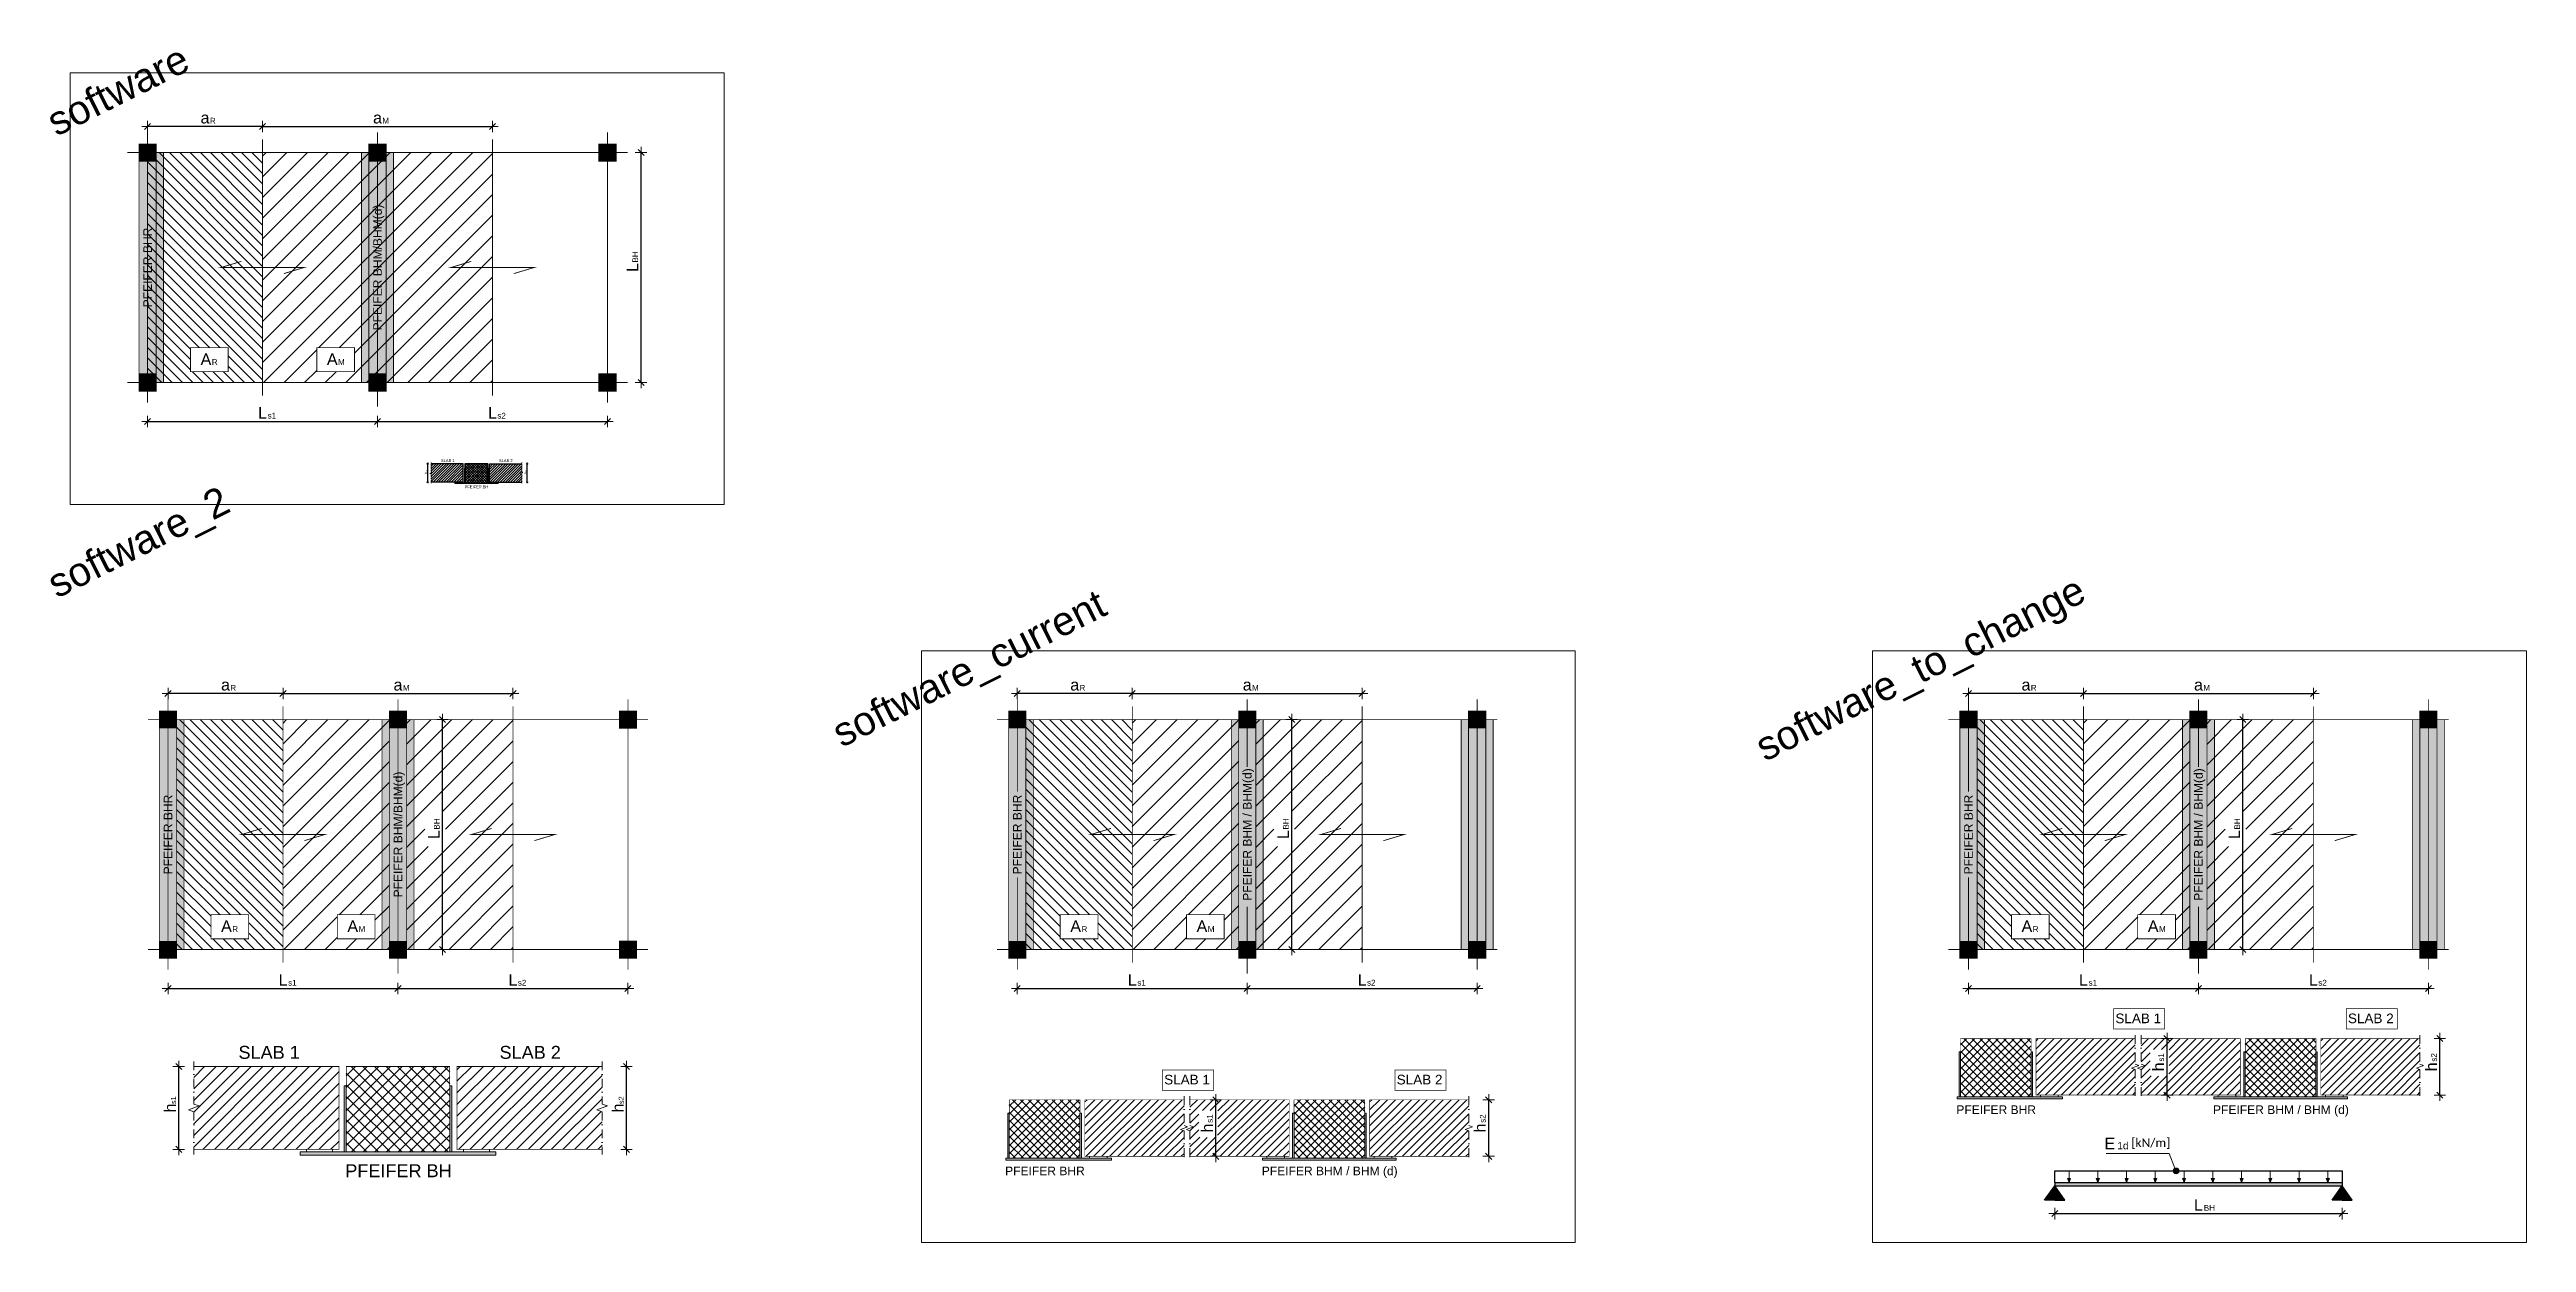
# Model space of a CAD drawing. Header units: millimetres. Extents: x 261817 to 319787, y -328430 to -285760.
# Drawn here: x 276703 to 319787, y -328430 to -307679 of the extents above; entities that cross this region are included whole.
import ezdxf
from ezdxf.enums import TextEntityAlignment as Align

# ---------------------------------------------------------------- set-up
doc = ezdxf.new("R2010")
doc.units = ezdxf.units.MM
doc.linetypes.add('ACAD_ISO02W100', pattern=[15, 12, -3])
doc.linetypes.add('DASHDOT', pattern=[25.4, 12.7, -6.35, 0, -6.35])
doc.layers.get('0').update_dxf_attribs({"lineweight": 0})
doc.layers.add('ISOPRO_WYMIARY', color=7, linetype='Continuous')
for name, color, linetype, lineweight in [('KRESKOWANIE_1', 9, 'Continuous', 0), ('KRESKOWIANIE_2', 8, 'Continuous', 0), ('OZNACZENIA_OPISY', 7, 'Continuous', 5)]:
    doc.layers.add(name, color=color, linetype=linetype, lineweight=lineweight)
doc.layers.add('KRESKOWANIE_3', color=7, linetype='Continuous', lineweight=0, true_color=0xbcc8e6)
doc.styles.add('ARIAL', font='arial.ttf')
doc.dimstyles.new('1-5m', dxfattribs={"dimscale": 2.5, "dimtxt": 4, "dimasz": 0.1, "dimexe": 1, "dimexo": 0, "dimgap": 1, "dimtad": 1, "dimdec": 0, "dimtxsty": 'ARIAL', "dimblk": '1', "dimcen": 2.5, "dimdle": 1, "dimse1": 1, "dimse2": 1, "dimclrd": 1, "dimclrt": 2, "dimadec": 0, "dimazin": 0, "dimtfac": 1, "dimtdec": 0, "dimtix": 1, "dimtmove": 2, "dimatfit": 2, "dimldrblk": 'ARCHTICK', "dimfxl": 1, "dimarcsym": 0})
pattern_1 = [(45, (-995812.34, 1091608.6), (-101.027881, 101.027881), [])]
pattern_2 = [(45, (-573663.56, 641139.25), (-68.951529, 68.951529), [])]
pattern_3 = [(45, (-557117.8, 642204.43), (-68.951529, 68.951529), [])]

msp = doc.modelspace()

# ---------------------------------------------------------------- texts
at = {"layer": 'OZNACZENIA_OPISY', "color": 7, "style": 'ARIAL'}
for s, height, rotation, p in [('software', 500, 26.631239, (277890.44, -308382.66)), ('PFEIFER BHM/BHM(d)', 150, 90, (282408.1, -311470.49)), ('PFEIFER BHR', 150, 90, (278408.1, -311470.49)), ('software_2', 500, 26.631239, (278246.72, -316243.32)), ('software_to_change', 500, 26.631239, (309241.3, -318438.04)), ('software_current', 500, 26.631239, (292695.54, -318438.04)), ('PFEIFER BHM/BHM(d)', 150, 90, (282764.37, -321334.27)), ('PFEIFER BHM / BHM(d)', 150, 90, (297535.98, -321334.27)), ('PFEIFER BHM / BHM(d)', 150, 90, (314081.73, -321334.27)), ('PFEIFER BHR', 150, 90, (278764.37, -321334.27)), ('PFEIFER BHR', 150, 90, (293535.98, -321334.27)), ('PFEIFER BHR', 150, 90, (310081.73, -321334.27))]:
    msp.add_text(s, height=height, rotation=rotation, dxfattribs=at).set_placement(p, align=Align.MIDDLE_CENTER)
at = {"layer": 'OZNACZENIA_OPISY', "lineweight": 20, "style": 'ARIAL'}
for s, height, p in [('R', 100, (279491.59, -308966.91)), ('M', 100, (282492.52, -308966.91)), ('R', 100, (279525.57, -313163.71)), ('M', 100, (281722.37, -313163.71)), ('s1', 100, (280496.85, -314098.09)), ('s2', 100, (284492.6, -314097.73)), ('R', 100, (279847.87, -318830.68)), ('M', 100, (282848.8, -318830.68)), ('R', 100, (294619.47, -318830.68)), ('M', 100, (297620.4, -318830.68)), ('R', 100, (311165.23, -318830.68)), ('M', 100, (314166.16, -318830.68)), ('R', 100, (279881.84, -323027.49)), ('M', 100, (282078.65, -323027.49)), ('R', 100, (294653.44, -323027.49)), ('M', 100, (296850.25, -323027.49)), ('R', 100, (311199.2, -323027.49)), ('M', 100, (313396.01, -323027.49)), ('s1', 100, (280853.12, -323961.87)), ('s2', 100, (284848.87, -323961.5)), ('s1', 100, (295624.73, -323961.87)), ('s2', 100, (299620.47, -323961.5)), ('s1', 100, (312170.49, -323961.87)), ('s2', 100, (316166.23, -323961.5)), ('1d', 125, (312670.95, -326808.48)), ('BH', 100, (314174.59, -327878.03))]:
    msp.add_text(s, height=height, dxfattribs=at).set_placement(p)
for s, height, p in [('BH', 100, (286941.39, -311383.8)), ('s1', 20, (283270.25, -315028.74)), ('s2', 20, (285001.02, -315028.74)), ('BH', 100, (283487.82, -321247.58)), ('BH', 100, (298259.42, -321247.58)), ('BH', 100, (314805.18, -321247.58)), ('s1', 100, (313482.04, -325283.64)), ('s2', 100, (318228.68, -325283.64)), ('s1', 90, (278903.8, -326020.75)), ('s2', 90, (286692.27, -326020.75)), ('s1', 100, (296936.28, -326348.83)), ('s2', 100, (301682.92, -326348.83))]:
    msp.add_text(s, height=height, rotation=90, dxfattribs=at).set_placement(p)
at = {"layer": 'OZNACZENIA_OPISY', "color": 7, "style": 'ARIAL'}
for s, height, p in [('SLAB 1', 50, (283630.02, -314829.25)), ('SLAB 2', 50, (284639.17, -314829.25)), ('PFEIFER BH', 50, (284130.06, -315286.89)), ('SLAB 1', 225, (280522.73, -325123.02)), ('SLAB 2', 225, (285063.91, -325123.02)), ('PFEIFER BHR', 150, (310563.37, -326120.43)), ('PFEIFER BHM / BHM (d)', 150, (315516.66, -326120.43)), ('PFEIFER BH', 225, (282772.95, -327182.41)), ('PFEIFER BHR', 150, (294017.61, -327185.62)), ('PFEIFER BHM / BHM (d)', 150, (298970.9, -327185.62))]:
    msp.add_text(s, height=height, dxfattribs=at).set_placement(p, align=Align.MIDDLE_CENTER)
at = {"layer": 'OZNACZENIA_OPISY', "color": 2, "lineweight": 20, "attachment_point": 5, "style": 'ARIAL'}
for s, insert, char_height in [('A', (279424, -313064.81), 200), ('A', (281620.81, -313064.81), 200), ('A', (279780.28, -322928.58), 200), ('A', (281977.09, -322928.58), 200), ('A', (294551.88, -322928.58), 200), ('A', (296748.69, -322928.58), 200), ('A', (311097.64, -322928.58), 200), ('A', (313294.45, -322928.58), 200), ('SLAB 1', (313034.84, -324533.09), 168), ('SLAB 2', (317079.99, -324533.09), 168), ('SLAB 1', (296489.08, -325598.27), 168), ('SLAB 2', (300534.23, -325598.27), 168), ('E', (312540.15, -326708.89), 200)]:
    msp.add_mtext(s, dxfattribs=dict(at, insert=insert, char_height=char_height))
at = {"layer": 'OZNACZENIA_OPISY', "color": 2, "insert": (313253.05, -326710.75), "char_height": 200, "attachment_point": 5, "style": 'ARIAL'}
msp.add_mtext('{\\fCalibri|b0|i0|c238|p34;\\H0.75x;[kN/m]}', dxfattribs=at)

# ---------------------------------------------------------------- blocks, each defined once
blk = doc.blocks.new('1')
at = {"layer": 'OZNACZENIA_OPISY', "color": 7, "lineweight": 20}
for p, q in [((20, 0), (-20, 0)), ((-10.6, -10.6), (10.6, 10.6)), ((0, -20), (0, 20))]:
    blk.add_line(p, q, dxfattribs=at)
blk = doc.blocks.new('*D443')
at = {"layer": 'Defpoints', "color": 0, "transparency": 16777216}
for p in [(278408, -313890), (282408, -313890), (282408, -314149)]:
    blk.add_point(p, dxfattribs=at)
at = {"layer": 'OZNACZENIA_OPISY', "color": 1, "lineweight": -2, "transparency": 16777216}
blk.add_line((278413, -314149), (282403, -314149), dxfattribs=at)
at = {"layer": 'OZNACZENIA_OPISY', "color": 1, "lineweight": -2, "transparency": 16777216, "xscale": 5, "yscale": 5, "zscale": 5, "rotation": 180}
blk.add_blockref('1', (278408, -314149), dxfattribs=at)
at = {"layer": 'OZNACZENIA_OPISY', "color": 1, "lineweight": -2, "transparency": 16777216, "xscale": 5, "yscale": 5, "zscale": 5}
blk.add_blockref('1', (282408, -314149), dxfattribs=at)
at = {"layer": 'OZNACZENIA_OPISY', "color": 2, "lineweight": 20, "transparency": 16777216, "insert": (280408, -313999), "char_height": 200, "attachment_point": 5, "style": 'ARIAL'}
blk.add_mtext('L', dxfattribs=at)
blk = doc.blocks.new('_ArchTick')
at = {"color": 0, "linetype": 'ByBlock', "const_width": 0.15}
blk.add_lwpolyline([(-0.5, -0.5), (0.5, 0.5)], dxfattribs=at)
blk = doc.blocks.new('*D444')
at = {"layer": 'Defpoints', "color": 0, "transparency": 16777216}
for p in [(282408, -313890), (286408, -313890), (286408, -314149)]:
    blk.add_point(p, dxfattribs=at)
at = {"layer": 'OZNACZENIA_OPISY', "color": 1, "lineweight": -2, "transparency": 16777216}
blk.add_line((282413, -314149), (286403, -314149), dxfattribs=at)
at = {"layer": 'OZNACZENIA_OPISY', "color": 1, "lineweight": -2, "transparency": 16777216, "xscale": 5, "yscale": 5, "zscale": 5, "rotation": 180}
blk.add_blockref('1', (282408, -314149), dxfattribs=at)
at = {"layer": 'OZNACZENIA_OPISY', "color": 1, "lineweight": -2, "transparency": 16777216, "xscale": 5, "yscale": 5, "zscale": 5}
blk.add_blockref('1', (286408, -314149), dxfattribs=at)
at = {"layer": 'OZNACZENIA_OPISY', "color": 2, "lineweight": 20, "transparency": 16777216, "insert": (284408, -313999), "char_height": 200, "attachment_point": 5, "style": 'ARIAL'}
blk.add_mtext('L', dxfattribs=at)
blk = doc.blocks.new('*D445')
at = {"layer": 'Defpoints', "color": 0, "transparency": 16777216}
for p in [(286758, -309470), (286992, -309470), (286758, -313470)]:
    blk.add_point(p, dxfattribs=at)
at = {"layer": 'OZNACZENIA_OPISY', "color": 1, "lineweight": -2, "transparency": 16777216}
blk.add_line((286992, -313465), (286992, -309475), dxfattribs=at)
at = {"layer": 'OZNACZENIA_OPISY', "color": 1, "lineweight": -2, "transparency": 16777216, "xscale": 5, "yscale": 5, "zscale": 5}
for p, rotation in [((286992, -309470), 90), ((286992, -313470), 270)]:
    blk.add_blockref('1', p, dxfattribs=dict(at, rotation=rotation))
at = {"layer": 'OZNACZENIA_OPISY', "color": 2, "lineweight": 20, "transparency": 16777216, "insert": (286842, -311470), "char_height": 200, "attachment_point": 5, "rotation": 90, "style": 'ARIAL'}
blk.add_mtext('L', dxfattribs=at)
blk = doc.blocks.new('*D446')
at = {"layer": 'Defpoints', "color": 0, "transparency": 16777216}
for p in [(280408, -309240), (284408, -309018), (284408, -309240)]:
    blk.add_point(p, dxfattribs=at)
at = {"layer": 'OZNACZENIA_OPISY', "color": 1, "lineweight": -2, "transparency": 16777216}
blk.add_line((280413, -309018), (284403, -309018), dxfattribs=at)
at = {"layer": 'OZNACZENIA_OPISY', "color": 1, "lineweight": -2, "transparency": 16777216, "xscale": 5, "yscale": 5, "zscale": 5, "rotation": 180}
blk.add_blockref('1', (280408, -309018), dxfattribs=at)
at = {"layer": 'OZNACZENIA_OPISY', "color": 1, "lineweight": -2, "transparency": 16777216, "xscale": 5, "yscale": 5, "zscale": 5}
blk.add_blockref('1', (284408, -309018), dxfattribs=at)
at = {"layer": 'OZNACZENIA_OPISY', "color": 2, "lineweight": 20, "transparency": 16777216, "insert": (282408, -308866), "char_height": 200, "attachment_point": 5, "style": 'ARIAL'}
blk.add_mtext('a', dxfattribs=at)
blk = doc.blocks.new('*D447')
at = {"layer": 'Defpoints', "color": 0, "transparency": 16777216}
for p in [(278408, -309018), (278408, -309111), (280408, -309240)]:
    blk.add_point(p, dxfattribs=at)
at = {"layer": 'OZNACZENIA_OPISY', "color": 1, "lineweight": -2, "transparency": 16777216}
blk.add_line((280403, -309018), (278413, -309018), dxfattribs=at)
at = {"layer": 'OZNACZENIA_OPISY', "color": 1, "lineweight": -2, "transparency": 16777216, "xscale": 5, "yscale": 5, "zscale": 5, "rotation": 180}
blk.add_blockref('1', (278408, -309018), dxfattribs=at)
at = {"layer": 'OZNACZENIA_OPISY', "color": 1, "lineweight": -2, "transparency": 16777216, "xscale": 5, "yscale": 5, "zscale": 5}
blk.add_blockref('1', (280408, -309018), dxfattribs=at)
at = {"layer": 'OZNACZENIA_OPISY', "color": 2, "transparency": 16777216, "insert": (279408, -308866), "char_height": 200, "attachment_point": 5, "style": 'ARIAL'}
blk.add_mtext('a', dxfattribs=at)
blk = doc.blocks.new('*D451')
at = {"layer": 'Defpoints', "color": 0, "transparency": 16777216}
for p in [(284918, -314884), (285011, -314884), (284918, -315204)]:
    blk.add_point(p, dxfattribs=at)
at = {"layer": 'OZNACZENIA_OPISY', "color": 1, "lineweight": -2, "transparency": 16777216}
blk.add_line((285011, -315203), (285011, -314885), dxfattribs=at)
for p, rotation in [((285011, -314884), 90), ((285011, -315204), 270)]:
    blk.add_blockref('1', p, dxfattribs=dict(at, rotation=rotation))
at = {"layer": 'OZNACZENIA_OPISY', "color": 2, "lineweight": 20, "transparency": 16777216, "insert": (284981, -315044), "char_height": 40, "attachment_point": 5, "rotation": 90, "style": 'ARIAL'}
blk.add_mtext('h', dxfattribs=at)
blk = doc.blocks.new('*D452')
at = {"layer": 'Defpoints', "color": 0, "transparency": 16777216}
for p in [(283281, -314884), (283339, -314884), (283339, -315204)]:
    blk.add_point(p, dxfattribs=at)
at = {"layer": 'OZNACZENIA_OPISY', "color": 1, "lineweight": -2, "transparency": 16777216}
blk.add_line((283281, -315203), (283281, -314885), dxfattribs=at)
for p, rotation in [((283281, -314884), 90), ((283281, -315204), 270)]:
    blk.add_blockref('1', p, dxfattribs=dict(at, rotation=rotation))
at = {"layer": 'OZNACZENIA_OPISY', "color": 2, "lineweight": 20, "transparency": 16777216, "insert": (283251, -315044), "char_height": 40, "attachment_point": 5, "rotation": 90, "style": 'ARIAL'}
blk.add_mtext('h', dxfattribs=at)
blk = doc.blocks.new('*D455')
at = {"layer": 'Defpoints', "color": 0, "transparency": 16777216}
for p in [(278764, -323754), (282764, -323754), (282764, -324013)]:
    blk.add_point(p, dxfattribs=at)
at = {"layer": 'OZNACZENIA_OPISY', "color": 1, "lineweight": -2, "transparency": 16777216}
blk.add_line((278769, -324013), (282759, -324013), dxfattribs=at)
at = {"layer": 'OZNACZENIA_OPISY', "color": 1, "lineweight": -2, "transparency": 16777216, "xscale": 5, "yscale": 5, "zscale": 5, "rotation": 180}
blk.add_blockref('1', (278764, -324013), dxfattribs=at)
at = {"layer": 'OZNACZENIA_OPISY', "color": 1, "lineweight": -2, "transparency": 16777216, "xscale": 5, "yscale": 5, "zscale": 5}
blk.add_blockref('1', (282764, -324013), dxfattribs=at)
at = {"layer": 'OZNACZENIA_OPISY', "color": 2, "lineweight": 20, "transparency": 16777216, "insert": (280764, -323863), "char_height": 200, "attachment_point": 5, "style": 'ARIAL'}
blk.add_mtext('L', dxfattribs=at)
blk = doc.blocks.new('*D456')
at = {"layer": 'Defpoints', "color": 0, "transparency": 16777216}
for p in [(282764, -323754), (286764, -323754), (286764, -324013)]:
    blk.add_point(p, dxfattribs=at)
at = {"layer": 'OZNACZENIA_OPISY', "color": 1, "lineweight": -2, "transparency": 16777216}
blk.add_line((282769, -324013), (286759, -324013), dxfattribs=at)
at = {"layer": 'OZNACZENIA_OPISY', "color": 1, "lineweight": -2, "transparency": 16777216, "xscale": 5, "yscale": 5, "zscale": 5, "rotation": 180}
blk.add_blockref('1', (282764, -324013), dxfattribs=at)
at = {"layer": 'OZNACZENIA_OPISY', "color": 1, "lineweight": -2, "transparency": 16777216, "xscale": 5, "yscale": 5, "zscale": 5}
blk.add_blockref('1', (286764, -324013), dxfattribs=at)
at = {"layer": 'OZNACZENIA_OPISY', "color": 2, "lineweight": 20, "transparency": 16777216, "insert": (284764, -323863), "char_height": 200, "attachment_point": 5, "style": 'ARIAL'}
blk.add_mtext('L', dxfattribs=at)
blk = doc.blocks.new('*D457')
at = {"layer": 'Defpoints', "color": 0, "transparency": 16777216}
for p in [(283305, -319334), (283538, -319334), (283305, -323334)]:
    blk.add_point(p, dxfattribs=at)
at = {"layer": 'OZNACZENIA_OPISY', "color": 1, "lineweight": -2, "transparency": 16777216}
blk.add_line((283538, -323329), (283538, -319339), dxfattribs=at)
at = {"layer": 'OZNACZENIA_OPISY', "color": 1, "lineweight": -2, "transparency": 16777216, "xscale": 5, "yscale": 5, "zscale": 5}
for p, rotation in [((283538, -319334), 90), ((283538, -323334), 270)]:
    blk.add_blockref('1', p, dxfattribs=dict(at, rotation=rotation))
at = {"layer": 'OZNACZENIA_OPISY', "color": 2, "lineweight": 20, "transparency": 16777216, "insert": (283388, -321334), "char_height": 200, "attachment_point": 5, "rotation": 90, "style": 'ARIAL'}
blk.add_mtext('L', dxfattribs=at)
blk = doc.blocks.new('*D458')
at = {"layer": 'Defpoints', "color": 0, "transparency": 16777216}
for p in [(280764, -319104), (284764, -318882), (284764, -319104)]:
    blk.add_point(p, dxfattribs=at)
at = {"layer": 'OZNACZENIA_OPISY', "color": 1, "lineweight": -2, "transparency": 16777216}
blk.add_line((280769, -318882), (284759, -318882), dxfattribs=at)
at = {"layer": 'OZNACZENIA_OPISY', "color": 1, "lineweight": -2, "transparency": 16777216, "xscale": 5, "yscale": 5, "zscale": 5, "rotation": 180}
blk.add_blockref('1', (280764, -318882), dxfattribs=at)
at = {"layer": 'OZNACZENIA_OPISY', "color": 1, "lineweight": -2, "transparency": 16777216, "xscale": 5, "yscale": 5, "zscale": 5}
blk.add_blockref('1', (284764, -318882), dxfattribs=at)
at = {"layer": 'OZNACZENIA_OPISY', "color": 2, "lineweight": 20, "transparency": 16777216, "insert": (282764, -318730), "char_height": 200, "attachment_point": 5, "style": 'ARIAL'}
blk.add_mtext('a', dxfattribs=at)
blk = doc.blocks.new('*D459')
at = {"layer": 'Defpoints', "color": 0, "transparency": 16777216}
for p in [(278764, -318882), (278764, -318974), (280764, -319104)]:
    blk.add_point(p, dxfattribs=at)
at = {"layer": 'OZNACZENIA_OPISY', "color": 1, "lineweight": -2, "transparency": 16777216}
blk.add_line((280759, -318882), (278769, -318882), dxfattribs=at)
at = {"layer": 'OZNACZENIA_OPISY', "color": 1, "lineweight": -2, "transparency": 16777216, "xscale": 5, "yscale": 5, "zscale": 5, "rotation": 180}
blk.add_blockref('1', (278764, -318882), dxfattribs=at)
at = {"layer": 'OZNACZENIA_OPISY', "color": 1, "lineweight": -2, "transparency": 16777216, "xscale": 5, "yscale": 5, "zscale": 5}
blk.add_blockref('1', (280764, -318882), dxfattribs=at)
at = {"layer": 'OZNACZENIA_OPISY', "color": 2, "transparency": 16777216, "insert": (279764, -318730), "char_height": 200, "attachment_point": 5, "style": 'ARIAL'}
blk.add_mtext('a', dxfattribs=at)
blk = doc.blocks.new('*D453')
at = {"layer": 'Defpoints', "color": 0, "transparency": 16777216}
for p in [(286317, -325370), (286739, -325370), (286317, -326810)]:
    blk.add_point(p, dxfattribs=at)
at = {"layer": 'OZNACZENIA_OPISY', "color": 1, "lineweight": -2, "transparency": 16777216}
blk.add_line((286739, -326805), (286739, -325375), dxfattribs=at)
at = {"layer": 'OZNACZENIA_OPISY', "color": 1, "lineweight": -2, "transparency": 16777216, "xscale": 5, "yscale": 5, "zscale": 5}
for p, rotation in [((286739, -325370), 90), ((286739, -326810), 270)]:
    blk.add_blockref('1', p, dxfattribs=dict(at, rotation=rotation))
at = {"layer": 'OZNACZENIA_OPISY', "color": 2, "lineweight": 20, "transparency": 16777216, "insert": (286589, -326090), "char_height": 200, "attachment_point": 5, "rotation": 90, "style": 'ARIAL'}
blk.add_mtext('h', dxfattribs=at)
blk = doc.blocks.new('*D454')
at = {"layer": 'Defpoints', "color": 0, "transparency": 16777216}
for p in [(278950, -325370), (279212, -325370), (279212, -326810)]:
    blk.add_point(p, dxfattribs=at)
at = {"layer": 'OZNACZENIA_OPISY', "color": 1, "lineweight": -2, "transparency": 16777216}
blk.add_line((278950, -326805), (278950, -325375), dxfattribs=at)
at = {"layer": 'OZNACZENIA_OPISY', "color": 1, "lineweight": -2, "transparency": 16777216, "xscale": 5, "yscale": 5, "zscale": 5}
for p, rotation in [((278950, -325370), 90), ((278950, -326810), 270)]:
    blk.add_blockref('1', p, dxfattribs=dict(at, rotation=rotation))
at = {"layer": 'OZNACZENIA_OPISY', "color": 2, "lineweight": 20, "transparency": 16777216, "insert": (278800, -326090), "char_height": 200, "attachment_point": 5, "rotation": 90, "style": 'ARIAL'}
blk.add_mtext('h', dxfattribs=at)
blk = doc.blocks.new('*D460')
at = {"layer": 'Defpoints', "color": 0, "transparency": 16777216}
for p in [(293536, -323754), (297536, -323754), (297536, -324013)]:
    blk.add_point(p, dxfattribs=at)
at = {"layer": 'OZNACZENIA_OPISY', "color": 1, "lineweight": -2, "transparency": 16777216}
blk.add_line((293541, -324013), (297531, -324013), dxfattribs=at)
at = {"layer": 'OZNACZENIA_OPISY', "color": 1, "lineweight": -2, "transparency": 16777216, "xscale": 5, "yscale": 5, "zscale": 5, "rotation": 180}
blk.add_blockref('1', (293536, -324013), dxfattribs=at)
at = {"layer": 'OZNACZENIA_OPISY', "color": 1, "lineweight": -2, "transparency": 16777216, "xscale": 5, "yscale": 5, "zscale": 5}
blk.add_blockref('1', (297536, -324013), dxfattribs=at)
at = {"layer": 'OZNACZENIA_OPISY', "color": 2, "lineweight": 20, "transparency": 16777216, "insert": (295536, -323863), "char_height": 200, "attachment_point": 5, "style": 'ARIAL'}
blk.add_mtext('L', dxfattribs=at)
blk = doc.blocks.new('*D461')
at = {"layer": 'Defpoints', "color": 0, "transparency": 16777216}
for p in [(297536, -323754), (301536, -323754), (301536, -324013)]:
    blk.add_point(p, dxfattribs=at)
at = {"layer": 'OZNACZENIA_OPISY', "color": 1, "lineweight": -2, "transparency": 16777216}
blk.add_line((297541, -324013), (301531, -324013), dxfattribs=at)
at = {"layer": 'OZNACZENIA_OPISY', "color": 1, "lineweight": -2, "transparency": 16777216, "xscale": 5, "yscale": 5, "zscale": 5, "rotation": 180}
blk.add_blockref('1', (297536, -324013), dxfattribs=at)
at = {"layer": 'OZNACZENIA_OPISY', "color": 1, "lineweight": -2, "transparency": 16777216, "xscale": 5, "yscale": 5, "zscale": 5}
blk.add_blockref('1', (301536, -324013), dxfattribs=at)
at = {"layer": 'OZNACZENIA_OPISY', "color": 2, "lineweight": 20, "transparency": 16777216, "insert": (299536, -323863), "char_height": 200, "attachment_point": 5, "style": 'ARIAL'}
blk.add_mtext('L', dxfattribs=at)
blk = doc.blocks.new('*D462')
at = {"layer": 'Defpoints', "color": 0, "transparency": 16777216}
for p in [(298076, -319334), (298310, -319334), (298076, -323334)]:
    blk.add_point(p, dxfattribs=at)
at = {"layer": 'OZNACZENIA_OPISY', "color": 1, "lineweight": -2, "transparency": 16777216}
blk.add_line((298310, -323329), (298310, -319339), dxfattribs=at)
at = {"layer": 'OZNACZENIA_OPISY', "color": 1, "lineweight": -2, "transparency": 16777216, "xscale": 5, "yscale": 5, "zscale": 5}
for p, rotation in [((298310, -319334), 90), ((298310, -323334), 270)]:
    blk.add_blockref('1', p, dxfattribs=dict(at, rotation=rotation))
at = {"layer": 'OZNACZENIA_OPISY', "color": 2, "lineweight": 20, "transparency": 16777216, "insert": (298160, -321334), "char_height": 200, "attachment_point": 5, "rotation": 90, "style": 'ARIAL'}
blk.add_mtext('L', dxfattribs=at)
blk = doc.blocks.new('*D464')
at = {"layer": 'Defpoints', "color": 0, "transparency": 16777216}
for p in [(295536, -319104), (299536, -318882), (299536, -319104)]:
    blk.add_point(p, dxfattribs=at)
at = {"layer": 'OZNACZENIA_OPISY', "color": 1, "lineweight": -2, "transparency": 16777216}
blk.add_line((295541, -318882), (299531, -318882), dxfattribs=at)
at = {"layer": 'OZNACZENIA_OPISY', "color": 1, "lineweight": -2, "transparency": 16777216, "xscale": 5, "yscale": 5, "zscale": 5, "rotation": 180}
blk.add_blockref('1', (295536, -318882), dxfattribs=at)
at = {"layer": 'OZNACZENIA_OPISY', "color": 1, "lineweight": -2, "transparency": 16777216, "xscale": 5, "yscale": 5, "zscale": 5}
blk.add_blockref('1', (299536, -318882), dxfattribs=at)
at = {"layer": 'OZNACZENIA_OPISY', "color": 2, "lineweight": 20, "transparency": 16777216, "insert": (297536, -318730), "char_height": 200, "attachment_point": 5, "style": 'ARIAL'}
blk.add_mtext('a', dxfattribs=at)
blk = doc.blocks.new('*D465')
at = {"layer": 'Defpoints', "color": 0, "transparency": 16777216}
for p in [(293536, -318882), (293536, -318974), (295536, -319104)]:
    blk.add_point(p, dxfattribs=at)
at = {"layer": 'OZNACZENIA_OPISY', "color": 1, "lineweight": -2, "transparency": 16777216}
blk.add_line((295531, -318882), (293541, -318882), dxfattribs=at)
at = {"layer": 'OZNACZENIA_OPISY', "color": 1, "lineweight": -2, "transparency": 16777216, "xscale": 5, "yscale": 5, "zscale": 5, "rotation": 180}
blk.add_blockref('1', (293536, -318882), dxfattribs=at)
at = {"layer": 'OZNACZENIA_OPISY', "color": 1, "lineweight": -2, "transparency": 16777216, "xscale": 5, "yscale": 5, "zscale": 5}
blk.add_blockref('1', (295536, -318882), dxfattribs=at)
at = {"layer": 'OZNACZENIA_OPISY', "color": 2, "transparency": 16777216, "insert": (294536, -318730), "char_height": 200, "attachment_point": 5, "style": 'ARIAL'}
blk.add_mtext('a', dxfattribs=at)
blk = doc.blocks.new('*D463')
at = {"layer": 'Defpoints', "color": 0, "transparency": 16777216}
for p in [(301390, -325948), (301736, -325948), (301390, -326931)]:
    blk.add_point(p, dxfattribs=at)
at = {"layer": 'OZNACZENIA_OPISY', "color": 1, "lineweight": -2, "transparency": 16777216}
blk.add_line((301736, -326926), (301736, -325953), dxfattribs=at)
at = {"layer": 'OZNACZENIA_OPISY', "color": 1, "lineweight": -2, "transparency": 16777216, "xscale": 5, "yscale": 5, "zscale": 5}
for p, rotation in [((301736, -325948), 90), ((301736, -326931), 270)]:
    blk.add_blockref('1', p, dxfattribs=dict(at, rotation=rotation))
at = {"layer": 'OZNACZENIA_OPISY', "color": 2, "lineweight": 20, "transparency": 16777216, "insert": (301586, -326440), "char_height": 200, "attachment_point": 5, "rotation": 90, "style": 'ARIAL'}
blk.add_mtext('h', dxfattribs=at)
blk = doc.blocks.new('*D466')
at = {"layer": 'Defpoints', "color": 0, "transparency": 16777216}
for p in [(296643, -325948), (296989, -325948), (296643, -326931)]:
    blk.add_point(p, dxfattribs=at)
at = {"layer": 'OZNACZENIA_OPISY', "color": 1, "lineweight": -2, "transparency": 16777216}
blk.add_line((296989, -326926), (296989, -325953), dxfattribs=at)
at = {"layer": 'OZNACZENIA_OPISY', "color": 1, "lineweight": -2, "transparency": 16777216, "xscale": 5, "yscale": 5, "zscale": 5}
for p, rotation in [((296989, -325948), 90), ((296989, -326931), 270)]:
    blk.add_blockref('1', p, dxfattribs=dict(at, rotation=rotation))
at = {"layer": 'OZNACZENIA_OPISY', "color": 2, "lineweight": 20, "transparency": 16777216, "insert": (296839, -326440), "char_height": 200, "attachment_point": 5, "rotation": 90, "style": 'ARIAL'}
blk.add_mtext('h', dxfattribs=at)
blk = doc.blocks.new('*D467')
at = {"layer": 'Defpoints', "color": 0, "transparency": 16777216}
for p in [(310082, -323754), (314082, -323754), (314082, -324013)]:
    blk.add_point(p, dxfattribs=at)
at = {"layer": 'OZNACZENIA_OPISY', "color": 1, "lineweight": -2, "transparency": 16777216}
blk.add_line((310087, -324013), (314077, -324013), dxfattribs=at)
at = {"layer": 'OZNACZENIA_OPISY', "color": 1, "lineweight": -2, "transparency": 16777216, "xscale": 5, "yscale": 5, "zscale": 5, "rotation": 180}
blk.add_blockref('1', (310082, -324013), dxfattribs=at)
at = {"layer": 'OZNACZENIA_OPISY', "color": 1, "lineweight": -2, "transparency": 16777216, "xscale": 5, "yscale": 5, "zscale": 5}
blk.add_blockref('1', (314082, -324013), dxfattribs=at)
at = {"layer": 'OZNACZENIA_OPISY', "color": 2, "lineweight": 20, "transparency": 16777216, "insert": (312082, -323863), "char_height": 200, "attachment_point": 5, "style": 'ARIAL'}
blk.add_mtext('L', dxfattribs=at)
blk = doc.blocks.new('*D468')
at = {"layer": 'Defpoints', "color": 0, "transparency": 16777216}
for p in [(314082, -323754), (318082, -323754), (318082, -324013)]:
    blk.add_point(p, dxfattribs=at)
at = {"layer": 'OZNACZENIA_OPISY', "color": 1, "lineweight": -2, "transparency": 16777216}
blk.add_line((314087, -324013), (318077, -324013), dxfattribs=at)
at = {"layer": 'OZNACZENIA_OPISY', "color": 1, "lineweight": -2, "transparency": 16777216, "xscale": 5, "yscale": 5, "zscale": 5, "rotation": 180}
blk.add_blockref('1', (314082, -324013), dxfattribs=at)
at = {"layer": 'OZNACZENIA_OPISY', "color": 1, "lineweight": -2, "transparency": 16777216, "xscale": 5, "yscale": 5, "zscale": 5}
blk.add_blockref('1', (318082, -324013), dxfattribs=at)
at = {"layer": 'OZNACZENIA_OPISY', "color": 2, "lineweight": 20, "transparency": 16777216, "insert": (316082, -323863), "char_height": 200, "attachment_point": 5, "style": 'ARIAL'}
blk.add_mtext('L', dxfattribs=at)
blk = doc.blocks.new('*D469')
at = {"layer": 'Defpoints', "color": 0, "transparency": 16777216}
for p in [(314622, -319334), (314855, -319334), (314622, -323334)]:
    blk.add_point(p, dxfattribs=at)
at = {"layer": 'OZNACZENIA_OPISY', "color": 1, "lineweight": -2, "transparency": 16777216}
blk.add_line((314855, -323329), (314855, -319339), dxfattribs=at)
at = {"layer": 'OZNACZENIA_OPISY', "color": 1, "lineweight": -2, "transparency": 16777216, "xscale": 5, "yscale": 5, "zscale": 5}
for p, rotation in [((314855, -319334), 90), ((314855, -323334), 270)]:
    blk.add_blockref('1', p, dxfattribs=dict(at, rotation=rotation))
at = {"layer": 'OZNACZENIA_OPISY', "color": 2, "lineweight": 20, "transparency": 16777216, "insert": (314705, -321334), "char_height": 200, "attachment_point": 5, "rotation": 90, "style": 'ARIAL'}
blk.add_mtext('L', dxfattribs=at)
blk = doc.blocks.new('*D472')
at = {"layer": 'Defpoints', "color": 0, "transparency": 16777216}
for p in [(312082, -319104), (316082, -318882), (316082, -319104)]:
    blk.add_point(p, dxfattribs=at)
at = {"layer": 'OZNACZENIA_OPISY', "color": 1, "lineweight": -2, "transparency": 16777216}
blk.add_line((312087, -318882), (316077, -318882), dxfattribs=at)
at = {"layer": 'OZNACZENIA_OPISY', "color": 1, "lineweight": -2, "transparency": 16777216, "xscale": 5, "yscale": 5, "zscale": 5, "rotation": 180}
blk.add_blockref('1', (312082, -318882), dxfattribs=at)
at = {"layer": 'OZNACZENIA_OPISY', "color": 1, "lineweight": -2, "transparency": 16777216, "xscale": 5, "yscale": 5, "zscale": 5}
blk.add_blockref('1', (316082, -318882), dxfattribs=at)
at = {"layer": 'OZNACZENIA_OPISY', "color": 2, "lineweight": 20, "transparency": 16777216, "insert": (314082, -318730), "char_height": 200, "attachment_point": 5, "style": 'ARIAL'}
blk.add_mtext('a', dxfattribs=at)
blk = doc.blocks.new('*D473')
at = {"layer": 'Defpoints', "color": 0, "transparency": 16777216}
for p in [(310082, -318882), (310082, -318974), (312082, -319104)]:
    blk.add_point(p, dxfattribs=at)
at = {"layer": 'OZNACZENIA_OPISY', "color": 1, "lineweight": -2, "transparency": 16777216}
blk.add_line((312077, -318882), (310087, -318882), dxfattribs=at)
at = {"layer": 'OZNACZENIA_OPISY', "color": 1, "lineweight": -2, "transparency": 16777216, "xscale": 5, "yscale": 5, "zscale": 5, "rotation": 180}
blk.add_blockref('1', (310082, -318882), dxfattribs=at)
at = {"layer": 'OZNACZENIA_OPISY', "color": 1, "lineweight": -2, "transparency": 16777216, "xscale": 5, "yscale": 5, "zscale": 5}
blk.add_blockref('1', (312082, -318882), dxfattribs=at)
at = {"layer": 'OZNACZENIA_OPISY', "color": 2, "transparency": 16777216, "insert": (311082, -318730), "char_height": 200, "attachment_point": 5, "style": 'ARIAL'}
blk.add_mtext('a', dxfattribs=at)
blk = doc.blocks.new('*D470')
at = {"layer": 'Defpoints', "color": 0, "transparency": 16777216}
for p in [(317935, -324883), (318281, -324883), (317935, -325866)]:
    blk.add_point(p, dxfattribs=at)
at = {"layer": 'OZNACZENIA_OPISY', "color": 1, "lineweight": -2, "transparency": 16777216}
blk.add_line((318281, -325861), (318281, -324888), dxfattribs=at)
at = {"layer": 'OZNACZENIA_OPISY', "color": 1, "lineweight": -2, "transparency": 16777216, "xscale": 5, "yscale": 5, "zscale": 5}
for p, rotation in [((318281, -324883), 90), ((318281, -325866), 270)]:
    blk.add_blockref('1', p, dxfattribs=dict(at, rotation=rotation))
at = {"layer": 'OZNACZENIA_OPISY', "color": 2, "lineweight": 20, "transparency": 16777216, "insert": (318131, -325375), "char_height": 200, "attachment_point": 5, "rotation": 90, "style": 'ARIAL'}
blk.add_mtext('h', dxfattribs=at)
blk = doc.blocks.new('*D471')
at = {"layer": 'Defpoints', "color": 0, "transparency": 16777216}
for p in [(313189, -324883), (313535, -324883), (313189, -325866)]:
    blk.add_point(p, dxfattribs=at)
at = {"layer": 'OZNACZENIA_OPISY', "color": 1, "lineweight": -2, "transparency": 16777216}
blk.add_line((313535, -325861), (313535, -324888), dxfattribs=at)
at = {"layer": 'OZNACZENIA_OPISY', "color": 1, "lineweight": -2, "transparency": 16777216, "xscale": 5, "yscale": 5, "zscale": 5}
for p, rotation in [((313535, -324883), 90), ((313535, -325866), 270)]:
    blk.add_blockref('1', p, dxfattribs=dict(at, rotation=rotation))
at = {"layer": 'OZNACZENIA_OPISY', "color": 2, "lineweight": 20, "transparency": 16777216, "insert": (313385, -325375), "char_height": 200, "attachment_point": 5, "rotation": 90, "style": 'ARIAL'}
blk.add_mtext('h', dxfattribs=at)
blk = doc.blocks.new('*D476')
at = {"layer": 'Defpoints', "color": 0, "transparency": 16777216}
for p in [(311582, -327695), (316582, -327695), (316582, -327928)]:
    blk.add_point(p, dxfattribs=at)
at = {"layer": 'OZNACZENIA_OPISY', "color": 1, "lineweight": -2, "transparency": 16777216}
blk.add_line((311587, -327928), (316577, -327928), dxfattribs=at)
at = {"layer": 'OZNACZENIA_OPISY', "color": 1, "lineweight": -2, "transparency": 16777216, "xscale": 5, "yscale": 5, "zscale": 5, "rotation": 180}
blk.add_blockref('1', (311582, -327928), dxfattribs=at)
at = {"layer": 'OZNACZENIA_OPISY', "color": 1, "lineweight": -2, "transparency": 16777216, "xscale": 5, "yscale": 5, "zscale": 5}
blk.add_blockref('1', (316582, -327928), dxfattribs=at)
at = {"layer": 'OZNACZENIA_OPISY', "color": 2, "lineweight": 20, "transparency": 16777216, "insert": (314082, -327778), "char_height": 200, "attachment_point": 5, "style": 'ARIAL'}
blk.add_mtext('L', dxfattribs=at)

# ---------------------------------------------------------------- dimensions: what is measured, and where the dimension line sits
at = {"layer": 'OZNACZENIA_OPISY', "color": 254}
for base, p1, p2, picture, middle in [((278408.1, -309017.99), (280408.1, -309240.49), (278408.1, -309110.59), '*D447', (279408.1, -308866.35)), ((278764.37, -318881.77), (280764.37, -319104.27), (278764.37, -318974.37), '*D459', (279764.37, -318730.13)), ((293535.98, -318881.77), (295535.98, -319104.27), (293535.98, -318974.37), '*D465', (294535.98, -318730.13)), ((310081.73, -318881.77), (312081.73, -319104.27), (310081.73, -318974.37), '*D473', (311081.73, -318730.13))]:
    dim = msp.add_linear_dim(base=base, p1=p1, p2=p2, text='a', dimstyle='1-5m', override={"dimscale": 50}, dxfattribs=at)
    dim.commit()
    dim.dimension.update_dxf_attribs({"geometry": picture, "text_midpoint": middle})
at = {"layer": 'OZNACZENIA_OPISY', "color": 3, "lineweight": 20}
for base, p1, p2, text, picture, middle in [((284408.1, -309017.99), (280408.1, -309240.49), (284408.1, -309240.49), 'a', '*D446', (282408.1, -308866.35)), ((282408.1, -314149.19), (278408.1, -313890.49), (282408.1, -313890.49), 'L', '*D443', (280408.1, -313999.19)), ((286408.1, -314149.19), (282408.1, -313890.49), (286408.1, -313890.49), 'L', '*D444', (284408.1, -313999.19)), ((284764.37, -318881.77), (280764.37, -319104.27), (284764.37, -319104.27), 'a', '*D458', (282764.37, -318730.13)), ((299535.98, -318881.77), (295535.98, -319104.27), (299535.98, -319104.27), 'a', '*D464', (297535.98, -318730.13)), ((316081.73, -318881.77), (312081.73, -319104.27), (316081.73, -319104.27), 'a', '*D472', (314081.73, -318730.13)), ((282764.37, -324012.96), (278764.37, -323754.27), (282764.37, -323754.27), 'L', '*D455', (280764.37, -323862.96)), ((286764.37, -324012.96), (282764.37, -323754.27), (286764.37, -323754.27), 'L', '*D456', (284764.37, -323862.96)), ((297535.98, -324012.96), (293535.98, -323754.27), (297535.98, -323754.27), 'L', '*D460', (295535.98, -323862.96)), ((301535.98, -324012.96), (297535.98, -323754.27), (301535.98, -323754.27), 'L', '*D461', (299535.98, -323862.96)), ((314081.73, -324012.96), (310081.73, -323754.27), (314081.73, -323754.27), 'L', '*D467', (312081.73, -323862.96)), ((318081.73, -324012.96), (314081.73, -323754.27), (318081.73, -323754.27), 'L', '*D468', (316081.73, -323862.96)), ((316581.73, -327928.27), (311581.73, -327694.75), (316581.73, -327694.75), 'L', '*D476', (314081.73, -327778.27))]:
    dim = msp.add_linear_dim(base=base, p1=p1, p2=p2, text=text, dimstyle='1-5m', override={"dimscale": 50}, dxfattribs=at)
    dim.commit()
    dim.dimension.update_dxf_attribs({"geometry": picture, "text_midpoint": middle})
for base, p1, p2, text, override, picture, middle in [((286991.63, -309470.49), (286758.1, -313470.49), (286758.1, -309470.49), 'L', {"dimscale": 50}, '*D445', (286841.63, -311470.49)), ((283280.57, -314884.07), (283338.73, -315204.07), (283338.73, -314884.07), 'h', {"dimscale": 10}, '*D452', (283250.57, -315044.07)), ((285011.34, -314884.07), (284917.59, -315204.07), (284917.59, -314884.07), 'h', {"dimscale": 10}, '*D451', (284981.34, -315044.07)), ((283538.06, -319334.27), (283304.53, -323334.27), (283304.53, -319334.27), 'L', {"dimscale": 50}, '*D457', (283388.06, -321334.27)), ((298309.66, -319334.27), (298076.13, -323334.27), (298076.13, -319334.27), 'L', {"dimscale": 50}, '*D462', (298159.66, -321334.27)), ((314855.42, -319334.27), (314621.89, -323334.27), (314621.89, -319334.27), 'L', {"dimscale": 50}, '*D469', (314705.42, -321334.27)), ((313534.79, -324883.27), (313188.69, -325866.07), (313188.69, -324883.27), 'h', {"dimscale": 50}, '*D471', (313384.79, -325374.67)), ((318281.43, -324883.27), (317935.33, -325866.07), (317935.33, -324883.27), 'h', {"dimscale": 50}, '*D470', (318131.43, -325374.67)), ((278950.23, -325369.72), (279211.95, -326809.72), (279211.95, -325369.72), 'h', {"dimscale": 50}, '*D454', (278800.23, -326089.72)), ((286738.71, -325369.72), (286316.8, -326809.72), (286316.8, -325369.72), 'h', {"dimscale": 50}, '*D453', (286588.71, -326089.72)), ((296989.03, -325948.46), (296642.93, -326931.26), (296642.93, -325948.46), 'h', {"dimscale": 50}, '*D466', (296839.03, -326439.86)), ((301735.67, -325948.46), (301389.58, -326931.26), (301389.58, -325948.46), 'h', {"dimscale": 50}, '*D463', (301585.67, -326439.86))]:
    dim = msp.add_linear_dim(base=base, p1=p1, p2=p2, angle=90, text=text, dimstyle='1-5m', override=override, dxfattribs=at)
    dim.commit()
    dim.dimension.update_dxf_attribs({"geometry": picture, "text_midpoint": middle})

# ---------------------------------------------------------------- hatches: boundary and pattern name
at = {"layer": 'KRESKOWANIE_1'}
h = msp.add_hatch(color=256, dxfattribs=at)
h.dxf.hatch_style = 1
h.paths.add_polyline_path([(278558.1, -309320.49), (278408.1, -309320.49), (278408.1, -309470.49), (278558.1, -309470.49)])
h.paths.add_polyline_path([(278408.1, -309320.49), (278258.1, -309320.49), (278258.1, -309470.49), (278408.1, -309470.49)])
h.paths.add_polyline_path([(278408.1, -309470.49), (278258.1, -309470.49), (278258.1, -309620.49), (278408.1, -309620.49)])
h.paths.add_polyline_path([(278558.1, -309470.49), (278408.1, -309470.49), (278408.1, -309620.49), (278558.1, -309620.49)])
h = msp.add_hatch(color=256, dxfattribs=at)
h.dxf.hatch_style = 1
h.paths.add_polyline_path([(282558.1, -309320.49), (282408.1, -309320.49), (282408.1, -309470.49), (282558.1, -309470.49)])
h.paths.add_polyline_path([(282408.1, -309320.49), (282258.1, -309320.49), (282258.1, -309470.49), (282408.1, -309470.49)])
h.paths.add_polyline_path([(282408.1, -309470.49), (282258.1, -309470.49), (282258.1, -309620.49), (282408.1, -309620.49)])
h.paths.add_polyline_path([(282558.1, -309470.49), (282408.1, -309470.49), (282408.1, -309620.49), (282558.1, -309620.49)])
h = msp.add_hatch(color=256, dxfattribs=at)
h.dxf.hatch_style = 1
h.paths.add_polyline_path([(286558.1, -309320.49), (286408.1, -309320.49), (286408.1, -309470.49), (286558.1, -309470.49)])
h.paths.add_polyline_path([(286408.1, -309320.49), (286258.1, -309320.49), (286258.1, -309470.49), (286408.1, -309470.49)])
h.paths.add_polyline_path([(286408.1, -309470.49), (286258.1, -309470.49), (286258.1, -309620.49), (286408.1, -309620.49)])
h.paths.add_polyline_path([(286558.1, -309470.49), (286408.1, -309470.49), (286408.1, -309620.49), (286558.1, -309620.49)])
h = msp.add_hatch(color=256, dxfattribs=at)
h.dxf.hatch_style = 1
h.paths.add_polyline_path([(278558.1, -313320.49), (278408.1, -313320.49), (278408.1, -313470.49), (278558.1, -313470.49)])
h.paths.add_polyline_path([(278408.1, -313320.49), (278258.1, -313320.49), (278258.1, -313470.49), (278408.1, -313470.49)])
h.paths.add_polyline_path([(278408.1, -313470.49), (278258.1, -313470.49), (278258.1, -313620.49), (278408.1, -313620.49)])
h.paths.add_polyline_path([(278558.1, -313470.49), (278408.1, -313470.49), (278408.1, -313620.49), (278558.1, -313620.49)])
h = msp.add_hatch(color=256, dxfattribs=at)
h.dxf.hatch_style = 1
h.paths.add_polyline_path([(282558.1, -313320.49), (282408.1, -313320.49), (282408.1, -313470.49), (282558.1, -313470.49)])
h.paths.add_polyline_path([(282408.1, -313320.49), (282258.1, -313320.49), (282258.1, -313470.49), (282408.1, -313470.49)])
h.paths.add_polyline_path([(282408.1, -313470.49), (282258.1, -313470.49), (282258.1, -313620.49), (282408.1, -313620.49)])
h.paths.add_polyline_path([(282558.1, -313470.49), (282408.1, -313470.49), (282408.1, -313620.49), (282558.1, -313620.49)])
h = msp.add_hatch(color=256, dxfattribs=at)
h.dxf.hatch_style = 1
h.paths.add_polyline_path([(286558.1, -313320.49), (286408.1, -313320.49), (286408.1, -313470.49), (286558.1, -313470.49)])
h.paths.add_polyline_path([(286408.1, -313320.49), (286258.1, -313320.49), (286258.1, -313470.49), (286408.1, -313470.49)])
h.paths.add_polyline_path([(286408.1, -313470.49), (286258.1, -313470.49), (286258.1, -313620.49), (286408.1, -313620.49)])
h.paths.add_polyline_path([(286558.1, -313470.49), (286408.1, -313470.49), (286408.1, -313620.49), (286558.1, -313620.49)])
h = msp.add_hatch(color=256, dxfattribs=at)
h.dxf.hatch_style = 1
h.paths.add_polyline_path([(278914.37, -319184.27), (278764.37, -319184.27), (278764.37, -319334.27), (278914.37, -319334.27)])
h.paths.add_polyline_path([(278764.37, -319184.27), (278614.37, -319184.27), (278614.37, -319334.27), (278764.37, -319334.27)])
h.paths.add_polyline_path([(278764.37, -319334.27), (278614.37, -319334.27), (278614.37, -319484.27), (278764.37, -319484.27)])
h.paths.add_polyline_path([(278914.37, -319334.27), (278764.37, -319334.27), (278764.37, -319484.27), (278914.37, -319484.27)])
h = msp.add_hatch(color=256, dxfattribs=at)
h.dxf.hatch_style = 1
h.paths.add_polyline_path([(282914.37, -319184.27), (282764.37, -319184.27), (282764.37, -319334.27), (282914.37, -319334.27)])
h.paths.add_polyline_path([(282764.37, -319184.27), (282614.37, -319184.27), (282614.37, -319334.27), (282764.37, -319334.27)])
h.paths.add_polyline_path([(282764.37, -319334.27), (282614.37, -319334.27), (282614.37, -319484.27), (282764.37, -319484.27)])
h.paths.add_polyline_path([(282914.37, -319334.27), (282764.37, -319334.27), (282764.37, -319484.27), (282914.37, -319484.27)])
h = msp.add_hatch(color=256, dxfattribs=at)
h.dxf.hatch_style = 1
h.paths.add_polyline_path([(286914.37, -319184.27), (286764.37, -319184.27), (286764.37, -319334.27), (286914.37, -319334.27)])
h.paths.add_polyline_path([(286764.37, -319184.27), (286614.37, -319184.27), (286614.37, -319334.27), (286764.37, -319334.27)])
h.paths.add_polyline_path([(286764.37, -319334.27), (286614.37, -319334.27), (286614.37, -319484.27), (286764.37, -319484.27)])
h.paths.add_polyline_path([(286914.37, -319334.27), (286764.37, -319334.27), (286764.37, -319484.27), (286914.37, -319484.27)])
h = msp.add_hatch(color=256, dxfattribs=at)
h.dxf.hatch_style = 1
h.paths.add_polyline_path([(293685.98, -319184.27), (293535.98, -319184.27), (293535.98, -319334.27), (293685.98, -319334.27)])
h.paths.add_polyline_path([(293535.98, -319184.27), (293385.98, -319184.27), (293385.98, -319334.27), (293535.98, -319334.27)])
h.paths.add_polyline_path([(293535.98, -319334.27), (293385.98, -319334.27), (293385.98, -319484.27), (293535.98, -319484.27)])
h.paths.add_polyline_path([(293685.98, -319334.27), (293535.98, -319334.27), (293535.98, -319484.27), (293685.98, -319484.27)])
h = msp.add_hatch(color=256, dxfattribs=at)
h.dxf.hatch_style = 1
h.paths.add_polyline_path([(297685.98, -319184.27), (297535.98, -319184.27), (297535.98, -319334.27), (297685.98, -319334.27)])
h.paths.add_polyline_path([(297535.98, -319184.27), (297385.98, -319184.27), (297385.98, -319334.27), (297535.98, -319334.27)])
h.paths.add_polyline_path([(297535.98, -319334.27), (297385.98, -319334.27), (297385.98, -319484.27), (297535.98, -319484.27)])
h.paths.add_polyline_path([(297685.98, -319334.27), (297535.98, -319334.27), (297535.98, -319484.27), (297685.98, -319484.27)])
h = msp.add_hatch(color=256, dxfattribs=at)
h.dxf.hatch_style = 1
h.paths.add_polyline_path([(301685.98, -319184.27), (301535.98, -319184.27), (301535.98, -319334.27), (301685.98, -319334.27)])
h.paths.add_polyline_path([(301535.98, -319184.27), (301385.98, -319184.27), (301385.98, -319334.27), (301535.98, -319334.27)])
h.paths.add_polyline_path([(301535.98, -319334.27), (301385.98, -319334.27), (301385.98, -319484.27), (301535.98, -319484.27)])
h.paths.add_polyline_path([(301685.98, -319334.27), (301535.98, -319334.27), (301535.98, -319484.27), (301685.98, -319484.27)])
h = msp.add_hatch(color=256, dxfattribs=at)
h.dxf.hatch_style = 1
h.paths.add_polyline_path([(310231.73, -319184.27), (310081.73, -319184.27), (310081.73, -319334.27), (310231.73, -319334.27)])
h.paths.add_polyline_path([(310081.73, -319184.27), (309931.73, -319184.27), (309931.73, -319334.27), (310081.73, -319334.27)])
h.paths.add_polyline_path([(310081.73, -319334.27), (309931.73, -319334.27), (309931.73, -319484.27), (310081.73, -319484.27)])
h.paths.add_polyline_path([(310231.73, -319334.27), (310081.73, -319334.27), (310081.73, -319484.27), (310231.73, -319484.27)])
h = msp.add_hatch(color=256, dxfattribs=at)
h.dxf.hatch_style = 1
h.paths.add_polyline_path([(314231.73, -319184.27), (314081.73, -319184.27), (314081.73, -319334.27), (314231.73, -319334.27)])
h.paths.add_polyline_path([(314081.73, -319184.27), (313931.73, -319184.27), (313931.73, -319334.27), (314081.73, -319334.27)])
h.paths.add_polyline_path([(314081.73, -319334.27), (313931.73, -319334.27), (313931.73, -319484.27), (314081.73, -319484.27)])
h.paths.add_polyline_path([(314231.73, -319334.27), (314081.73, -319334.27), (314081.73, -319484.27), (314231.73, -319484.27)])
h = msp.add_hatch(color=256, dxfattribs=at)
h.dxf.hatch_style = 1
h.paths.add_polyline_path([(318231.73, -319184.27), (318081.73, -319184.27), (318081.73, -319334.27), (318231.73, -319334.27)])
h.paths.add_polyline_path([(318081.73, -319184.27), (317931.73, -319184.27), (317931.73, -319334.27), (318081.73, -319334.27)])
h.paths.add_polyline_path([(318081.73, -319334.27), (317931.73, -319334.27), (317931.73, -319484.27), (318081.73, -319484.27)])
h.paths.add_polyline_path([(318231.73, -319334.27), (318081.73, -319334.27), (318081.73, -319484.27), (318231.73, -319484.27)])
h = msp.add_hatch(color=256, dxfattribs=at)
h.dxf.hatch_style = 1
h.paths.add_polyline_path([(278914.37, -323184.27), (278764.37, -323184.27), (278764.37, -323334.27), (278914.37, -323334.27)])
h.paths.add_polyline_path([(278764.37, -323184.27), (278614.37, -323184.27), (278614.37, -323334.27), (278764.37, -323334.27)])
h.paths.add_polyline_path([(278764.37, -323334.27), (278614.37, -323334.27), (278614.37, -323484.27), (278764.37, -323484.27)])
h.paths.add_polyline_path([(278914.37, -323334.27), (278764.37, -323334.27), (278764.37, -323484.27), (278914.37, -323484.27)])
h = msp.add_hatch(color=256, dxfattribs=at)
h.dxf.hatch_style = 1
h.paths.add_polyline_path([(282914.37, -323184.27), (282764.37, -323184.27), (282764.37, -323334.27), (282914.37, -323334.27)])
h.paths.add_polyline_path([(282764.37, -323184.27), (282614.37, -323184.27), (282614.37, -323334.27), (282764.37, -323334.27)])
h.paths.add_polyline_path([(282764.37, -323334.27), (282614.37, -323334.27), (282614.37, -323484.27), (282764.37, -323484.27)])
h.paths.add_polyline_path([(282914.37, -323334.27), (282764.37, -323334.27), (282764.37, -323484.27), (282914.37, -323484.27)])
h = msp.add_hatch(color=256, dxfattribs=at)
h.dxf.hatch_style = 1
h.paths.add_polyline_path([(286914.37, -323184.27), (286764.37, -323184.27), (286764.37, -323334.27), (286914.37, -323334.27)])
h.paths.add_polyline_path([(286764.37, -323184.27), (286614.37, -323184.27), (286614.37, -323334.27), (286764.37, -323334.27)])
h.paths.add_polyline_path([(286764.37, -323334.27), (286614.37, -323334.27), (286614.37, -323484.27), (286764.37, -323484.27)])
h.paths.add_polyline_path([(286914.37, -323334.27), (286764.37, -323334.27), (286764.37, -323484.27), (286914.37, -323484.27)])
h = msp.add_hatch(color=256, dxfattribs=at)
h.dxf.hatch_style = 1
h.paths.add_polyline_path([(293685.98, -323184.27), (293535.98, -323184.27), (293535.98, -323334.27), (293685.98, -323334.27)])
h.paths.add_polyline_path([(293535.98, -323184.27), (293385.98, -323184.27), (293385.98, -323334.27), (293535.98, -323334.27)])
h.paths.add_polyline_path([(293535.98, -323334.27), (293385.98, -323334.27), (293385.98, -323484.27), (293535.98, -323484.27)])
h.paths.add_polyline_path([(293685.98, -323334.27), (293535.98, -323334.27), (293535.98, -323484.27), (293685.98, -323484.27)])
h = msp.add_hatch(color=256, dxfattribs=at)
h.dxf.hatch_style = 1
h.paths.add_polyline_path([(297685.98, -323184.27), (297535.98, -323184.27), (297535.98, -323334.27), (297685.98, -323334.27)])
h.paths.add_polyline_path([(297535.98, -323184.27), (297385.98, -323184.27), (297385.98, -323334.27), (297535.98, -323334.27)])
h.paths.add_polyline_path([(297535.98, -323334.27), (297385.98, -323334.27), (297385.98, -323484.27), (297535.98, -323484.27)])
h.paths.add_polyline_path([(297685.98, -323334.27), (297535.98, -323334.27), (297535.98, -323484.27), (297685.98, -323484.27)])
h = msp.add_hatch(color=256, dxfattribs=at)
h.dxf.hatch_style = 1
h.paths.add_polyline_path([(301685.98, -323184.27), (301535.98, -323184.27), (301535.98, -323334.27), (301685.98, -323334.27)])
h.paths.add_polyline_path([(301535.98, -323184.27), (301385.98, -323184.27), (301385.98, -323334.27), (301535.98, -323334.27)])
h.paths.add_polyline_path([(301535.98, -323334.27), (301385.98, -323334.27), (301385.98, -323484.27), (301535.98, -323484.27)])
h.paths.add_polyline_path([(301685.98, -323334.27), (301535.98, -323334.27), (301535.98, -323484.27), (301685.98, -323484.27)])
h = msp.add_hatch(color=256, dxfattribs=at)
h.dxf.hatch_style = 1
h.paths.add_polyline_path([(310231.73, -323184.27), (310081.73, -323184.27), (310081.73, -323334.27), (310231.73, -323334.27)])
h.paths.add_polyline_path([(310081.73, -323184.27), (309931.73, -323184.27), (309931.73, -323334.27), (310081.73, -323334.27)])
h.paths.add_polyline_path([(310081.73, -323334.27), (309931.73, -323334.27), (309931.73, -323484.27), (310081.73, -323484.27)])
h.paths.add_polyline_path([(310231.73, -323334.27), (310081.73, -323334.27), (310081.73, -323484.27), (310231.73, -323484.27)])
h = msp.add_hatch(color=256, dxfattribs=at)
h.dxf.hatch_style = 1
h.paths.add_polyline_path([(314231.73, -323184.27), (314081.73, -323184.27), (314081.73, -323334.27), (314231.73, -323334.27)])
h.paths.add_polyline_path([(314081.73, -323184.27), (313931.73, -323184.27), (313931.73, -323334.27), (314081.73, -323334.27)])
h.paths.add_polyline_path([(314081.73, -323334.27), (313931.73, -323334.27), (313931.73, -323484.27), (314081.73, -323484.27)])
h.paths.add_polyline_path([(314231.73, -323334.27), (314081.73, -323334.27), (314081.73, -323484.27), (314231.73, -323484.27)])
h = msp.add_hatch(color=256, dxfattribs=at)
h.dxf.hatch_style = 1
h.paths.add_polyline_path([(318231.73, -323184.27), (318081.73, -323184.27), (318081.73, -323334.27), (318231.73, -323334.27)])
h.paths.add_polyline_path([(318081.73, -323184.27), (317931.73, -323184.27), (317931.73, -323334.27), (318081.73, -323334.27)])
h.paths.add_polyline_path([(318081.73, -323334.27), (317931.73, -323334.27), (317931.73, -323484.27), (318081.73, -323484.27)])
h.paths.add_polyline_path([(318231.73, -323334.27), (318081.73, -323334.27), (318081.73, -323484.27), (318231.73, -323484.27)])
h = msp.add_hatch(color=256, dxfattribs=at)
h.dxf.hatch_style = 1
h.paths.add_polyline_path([(313642.01, -327184.75, 1), (313742.01, -327184.75, 1)])
h = msp.add_hatch(color=256, dxfattribs=at)
h.dxf.hatch_style = 1
h.paths.add_polyline_path([(311581.73, -327444.75), (311406.73, -327694.75), (311581.73, -327694.75), (311756.73, -327694.75)])
h = msp.add_hatch(color=256, dxfattribs=at)
h.dxf.hatch_style = 1
h.paths.add_polyline_path([(316581.73, -327444.75), (316756.73, -327694.75), (316581.73, -327694.75), (316406.73, -327694.75)])
at = {"layer": 'KRESKOWANIE_3'}
h = msp.add_hatch(color=256, dxfattribs=at)
h.dxf.hatch_style = 1
h.paths.add_polyline_path([(278686.1, -309470.49), (278558.1, -309470.49), (278558.1, -313470.49), (278686.1, -313470.49)])
h = msp.add_hatch(color=256, dxfattribs=at)
h.dxf.hatch_style = 1
h.paths.add_polyline_path([(282686.1, -309470.49), (282558.1, -309470.49), (282558.1, -313470.49), (282686.1, -313470.49)])
h.paths.add_polyline_path([(282130.1, -313470.49), (282258.1, -313470.49), (282258.1, -309470.49), (282130.1, -309470.49)])
h = msp.add_hatch(dxfattribs=at)
h.set_pattern_fill('ANSI31', color=3, scale=10)
h.paths.add_polyline_path([(283338.73, -314884.07), (283338.73, -315029.07), (283359.35, -315036.57), (283338.73, -315044.07), (283318.1, -315051.57), (283338.73, -315059.07), (283338.73, -315204.07), (283900.16, -315204.07), (283900.16, -314884.07)])
h = msp.add_hatch(dxfattribs=at)
h.set_pattern_fill('ANSI37', scale=10, angle=90)
h.paths.add_polyline_path([(284328.16, -315214.07), (284328.16, -314959.07), (284328.16, -314884.07), (283928.16, -314884.07), (283928.16, -314959.07), (283928.16, -315214.07)])
h = msp.add_hatch(dxfattribs=at)
h.set_pattern_fill('ANSI31', color=3, scale=10)
h.paths.add_polyline_path([(284356.16, -314884.07), (284356.16, -315204.07), (284917.59, -315204.07), (284917.59, -315059.07), (284896.96, -315051.57), (284917.59, -315044.07), (284938.21, -315036.57), (284917.59, -315029.07), (284917.59, -314884.07)])
h = msp.add_hatch(color=256, dxfattribs=at)
h.dxf.hatch_style = 1
h.paths.add_polyline_path([(284506.16, -315214.07), (283750.16, -315214.07), (283750.16, -315226.07), (284506.16, -315226.07)])
h = msp.add_hatch(color=256, dxfattribs=at)
h.dxf.hatch_style = 1
h.paths.add_polyline_path([(283928.16, -314959.07), (283920.16, -314959.07), (283920.16, -315214.07), (283928.16, -315214.07)])
h.paths.add_polyline_path([(284336.16, -314959.07), (284328.16, -314959.07), (284328.16, -315214.07), (284336.16, -315214.07)])
h = msp.add_hatch(color=256, dxfattribs=at)
h.dxf.hatch_style = 1
h.paths.add_polyline_path([(279042.37, -319334.27), (278914.37, -319334.27), (278914.37, -323334.27), (279042.37, -323334.27)])
h = msp.add_hatch(color=256, dxfattribs=at)
h.dxf.hatch_style = 1
h.paths.add_polyline_path([(283042.37, -319334.27), (282914.37, -319334.27), (282914.37, -323334.27), (283042.37, -323334.27)])
h.paths.add_polyline_path([(282486.37, -323334.27), (282614.37, -323334.27), (282614.37, -319334.27), (282486.37, -319334.27)])
h = msp.add_hatch(color=256, dxfattribs=at)
h.dxf.hatch_style = 1
h.paths.add_polyline_path([(293813.98, -319334.27), (293685.98, -319334.27), (293685.98, -323334.27), (293813.98, -323334.27)])
h = msp.add_hatch(color=256, dxfattribs=at)
h.dxf.hatch_style = 1
h.paths.add_polyline_path([(297813.98, -319334.27), (297685.98, -319334.27), (297685.98, -323334.27), (297813.98, -323334.27)])
h.paths.add_polyline_path([(297257.98, -323334.27), (297385.98, -323334.27), (297385.98, -319334.27), (297257.98, -319334.27)])
h = msp.add_hatch(color=256, dxfattribs=at)
h.dxf.hatch_style = 1
h.paths.add_polyline_path([(301813.98, -319334.27), (301685.98, -319334.27), (301685.98, -323334.27), (301813.98, -323334.27)])
h.paths.add_polyline_path([(301257.98, -323334.27), (301385.98, -323334.27), (301385.98, -319334.27), (301257.98, -319334.27)])
h = msp.add_hatch(color=256, dxfattribs=at)
h.dxf.hatch_style = 1
h.paths.add_polyline_path([(310359.73, -319334.27), (310231.73, -319334.27), (310231.73, -323334.27), (310359.73, -323334.27)])
h = msp.add_hatch(color=256, dxfattribs=at)
h.dxf.hatch_style = 1
h.paths.add_polyline_path([(314359.73, -319334.27), (314231.73, -319334.27), (314231.73, -323334.27), (314359.73, -323334.27)])
h.paths.add_polyline_path([(313803.73, -323334.27), (313931.73, -323334.27), (313931.73, -319334.27), (313803.73, -319334.27)])
h = msp.add_hatch(color=256, dxfattribs=at)
h.dxf.hatch_style = 1
h.paths.add_polyline_path([(318359.73, -319334.27), (318231.73, -319334.27), (318231.73, -323334.27), (318359.73, -323334.27)])
h.paths.add_polyline_path([(317803.73, -323334.27), (317931.73, -323334.27), (317931.73, -319334.27), (317803.73, -319334.27)])
h = msp.add_hatch(color=256, dxfattribs=at)
h.dxf.hatch_style = 1
h.paths.add_polyline_path([(309943.26, -325113.62), (309918.69, -325113.62), (309918.69, -325896.79), (309943.26, -325896.79)])
h.paths.add_polyline_path([(311196.33, -325113.62), (311171.76, -325113.62), (311171.76, -325896.79), (311196.33, -325896.79)])
h = msp.add_hatch(dxfattribs=at)
h.set_pattern_fill('ANSI37', scale=30.7125, angle=90)
h.set_pattern_definition([(135, (-562071.09, 642204.43), (-68.951529, -68.951529), []), (225, (-562071.09, 642204.43), (68.951529, -68.951529), [])])
h.paths.add_polyline_path([(311171.76, -325896.79), (311171.76, -325113.62), (311171.76, -324883.27), (309943.26, -324883.27), (309943.26, -325113.62), (309943.26, -325896.79)])
h = msp.add_hatch(dxfattribs=at)
h.set_pattern_fill('ANSI31', color=3, scale=30.7125)
h.set_pattern_definition([(45, (-562071.09, 642204.43), (-68.951529, 68.951529), [])])
h.paths.add_polyline_path([(311257.76, -324883.27), (311257.76, -325866.07), (312982.05, -325866.07), (312982.05, -325420.74), (312918.7, -325397.71), (312982.05, -325374.67), (313045.39, -325351.64), (312982.05, -325328.6), (312982.05, -324883.27)])
h = msp.add_hatch(dxfattribs=at)
h.set_pattern_fill('ANSI31', color=3, scale=30.7125)
h.set_pattern_definition(pattern_3)
h.paths.add_polyline_path([(313257.34, -325489.44), (313257.34, -325115.98), (313565.11, -325115.98), (313565.11, -325489.44), (313573.3, -325489.44), (313573.3, -325071.85), (313241.88, -325071.85), (313241.88, -325489.44)])
h.paths.add_polyline_path([(313086.27, -324883.27), (313086.27, -325328.6), (313149.62, -325351.64), (313022.93, -325397.71), (313086.27, -325420.74), (313086.27, -325866.07), (314810.56, -325866.07), (314810.56, -324883.27)])
h.paths.add_polyline_path([(313565.11, -325115.98), (313565.11, -325537.98), (313257.34, -325537.98), (313257.34, -325115.98)])
h = msp.add_hatch(color=256, dxfattribs=at)
h.dxf.hatch_style = 1
h.paths.add_polyline_path([(314896.55, -325113.62), (314871.98, -325113.62), (314871.98, -325896.79), (314896.55, -325896.79)])
h.paths.add_polyline_path([(316149.62, -325113.62), (316125.05, -325113.62), (316125.05, -325896.79), (316149.62, -325896.79)])
h = msp.add_hatch(dxfattribs=at)
h.set_pattern_fill('ANSI37', scale=30.7125, angle=90)
h.set_pattern_definition([(135, (-557117.8, 642204.43), (-68.951529, -68.951529), []), (225, (-557117.8, 642204.43), (68.951529, -68.951529), [])])
h.paths.add_polyline_path([(316125.05, -325896.79), (316125.05, -325113.62), (316125.05, -324883.27), (314896.55, -324883.27), (314896.55, -325113.62), (314896.55, -325896.79)])
h = msp.add_hatch(dxfattribs=at)
h.set_pattern_fill('ANSI31', color=3, scale=30.7125)
h.set_pattern_definition(pattern_3)
h.paths.add_polyline_path([(316211.05, -324883.27), (316211.05, -325866.07), (317935.33, -325866.07), (317935.33, -325420.74), (317871.99, -325397.71), (317935.33, -325374.67), (317998.68, -325351.64), (317935.33, -325328.6), (317935.33, -324883.27)])
h = msp.add_hatch(dxfattribs=at)
h.set_pattern_fill('ANSI31', color=3, scale=45)
h.set_pattern_definition(pattern_1)
h.paths.add_polyline_path([(279211.95, -325369.72), (279211.95, -326022.22), (279304.76, -326055.97), (279211.95, -326089.72), (279119.13, -326123.47), (279211.95, -326157.22), (279211.95, -326809.72), (281738.37, -326809.72), (281738.37, -325369.72)])
h = msp.add_hatch(color=256, dxfattribs=at)
h.dxf.hatch_style = 1
h.paths.add_polyline_path([(281864.37, -325707.22), (281828.37, -325707.22), (281828.37, -326854.72), (281864.37, -326854.72)])
h.paths.add_polyline_path([(283700.37, -325707.22), (283664.37, -325707.22), (283664.37, -326854.72), (283700.37, -326854.72)])
h = msp.add_hatch(dxfattribs=at)
h.set_pattern_fill('ANSI37', scale=45, angle=90)
h.set_pattern_definition([(135, (-995812.34, 1091608.6), (-101.027881, -101.027881), []), (225, (-995812.34, 1091608.6), (101.027881, -101.027881), [])])
h.paths.add_polyline_path([(283664.37, -326854.72), (283664.37, -325707.22), (283664.37, -325369.72), (281864.37, -325369.72), (281864.37, -325707.22), (281864.37, -326854.72)])
h = msp.add_hatch(dxfattribs=at)
h.set_pattern_fill('ANSI31', color=3, scale=45)
h.set_pattern_definition(pattern_1)
h.paths.add_polyline_path([(283790.37, -325369.72), (283790.37, -326809.72), (286316.8, -326809.72), (286316.8, -326157.22), (286223.99, -326123.47), (286316.8, -326089.72), (286409.61, -326055.97), (286316.8, -326022.22), (286316.8, -325369.72)])
h = msp.add_hatch(dxfattribs=at)
h.set_pattern_fill('ANSI37', scale=30.7125, angle=90)
h.set_pattern_definition([(135, (-578616.85, 641139.25), (-68.951529, -68.951529), []), (225, (-578616.85, 641139.25), (68.951529, -68.951529), [])])
h.paths.add_polyline_path([(294626, -326961.97), (294626, -326178.8), (294626, -325948.46), (293397.5, -325948.46), (293397.5, -326178.8), (293397.5, -326961.97)])
h = msp.add_hatch(dxfattribs=at)
h.set_pattern_fill('ANSI31', color=3, scale=30.7125)
h.set_pattern_definition([(45, (-578616.85, 641139.25), (-68.951529, 68.951529), [])])
h.paths.add_polyline_path([(294712, -325948.46), (294712, -326931.26), (296436.29, -326931.26), (296436.29, -326485.93), (296372.94, -326462.89), (296436.29, -326439.86), (296499.63, -326416.82), (296436.29, -326393.79), (296436.29, -325948.46)])
h = msp.add_hatch(dxfattribs=at)
h.set_pattern_fill('ANSI31', color=3, scale=30.7125)
h.set_pattern_definition(pattern_2)
h.paths.add_polyline_path([(296711.58, -326554.63), (296711.58, -326181.17), (297019.35, -326181.17), (297019.35, -326554.63), (297027.54, -326554.63), (297027.54, -326137.04), (296696.12, -326137.04), (296696.12, -326554.63)])
h.paths.add_polyline_path([(296540.51, -325948.46), (296540.51, -326393.79), (296603.86, -326416.82), (296477.17, -326462.89), (296540.51, -326485.93), (296540.51, -326931.26), (298264.8, -326931.26), (298264.8, -325948.46)])
h.paths.add_polyline_path([(297019.35, -326181.17), (297019.35, -326603.17), (296711.58, -326603.17), (296711.58, -326181.17)])
h = msp.add_hatch(dxfattribs=at)
h.set_pattern_fill('ANSI37', scale=30.7125, angle=90)
h.set_pattern_definition([(135, (-573663.56, 641139.25), (-68.951529, -68.951529), []), (225, (-573663.56, 641139.25), (68.951529, -68.951529), [])])
h.paths.add_polyline_path([(299579.29, -326961.97), (299579.29, -326178.8), (299579.29, -325948.46), (298350.79, -325948.46), (298350.79, -326178.8), (298350.79, -326961.97)])
h = msp.add_hatch(dxfattribs=at)
h.set_pattern_fill('ANSI31', color=3, scale=30.7125)
h.set_pattern_definition(pattern_2)
h.paths.add_polyline_path([(299665.29, -325948.46), (299665.29, -326931.26), (301389.58, -326931.26), (301389.58, -326485.93), (301326.23, -326462.89), (301389.58, -326439.86), (301452.92, -326416.82), (301389.58, -326393.79), (301389.58, -325948.46)])
h = msp.add_hatch(color=256, dxfattribs=at)
h.dxf.hatch_style = 1
h.paths.add_polyline_path([(309885.17, -325896.79), (309885.17, -325933.64), (311718.45, -325933.64), (311718.45, -325896.79)])
h = msp.add_hatch(color=256, dxfattribs=at)
h.dxf.hatch_style = 1
h.paths.add_polyline_path([(316671.74, -325896.79), (314349.87, -325896.79), (314349.87, -325933.64), (316671.74, -325933.64)])
h = msp.add_hatch(color=256, dxfattribs=at)
h.dxf.hatch_style = 1
h.paths.add_polyline_path([(293397.5, -326178.8), (293372.93, -326178.8), (293372.93, -326961.97), (293397.5, -326961.97)])
h.paths.add_polyline_path([(294650.57, -326178.8), (294626, -326178.8), (294626, -326961.97), (294650.57, -326961.97)])
h = msp.add_hatch(color=256, dxfattribs=at)
h.dxf.hatch_style = 1
h.paths.add_polyline_path([(298350.79, -326178.8), (298326.22, -326178.8), (298326.22, -326961.97), (298350.79, -326961.97)])
h.paths.add_polyline_path([(299603.86, -326178.8), (299579.29, -326178.8), (299579.29, -326961.97), (299603.86, -326961.97)])
h = msp.add_hatch(color=256, dxfattribs=at)
h.dxf.hatch_style = 1
h.paths.add_polyline_path([(284465.37, -326854.72), (281063.37, -326854.72), (281063.37, -326908.72), (284465.37, -326908.72)])
h = msp.add_hatch(color=256, dxfattribs=at)
h.dxf.hatch_style = 1
h.paths.add_polyline_path([(293339.41, -326961.97), (293339.41, -326998.82), (295172.69, -326998.82), (295172.69, -326961.97)])
h = msp.add_hatch(color=256, dxfattribs=at)
h.dxf.hatch_style = 1
h.paths.add_polyline_path([(300125.98, -326961.97), (297804.11, -326961.97), (297804.11, -326998.82), (300125.98, -326998.82)])
h = msp.add_hatch(color=256, dxfattribs=at)
h.dxf.hatch_style = 1
h.paths.add_polyline_path([(311581.73, -327384.75), (311581.73, -327444.75), (316581.73, -327444.75), (316581.73, -327384.75)])
at = {"layer": 'KRESKOWIANIE_2'}
h = msp.add_hatch(color=256, dxfattribs=at)
h.dxf.hatch_style = 1
h.paths.add_polyline_path([(278558.1, -309470.49), (278258.1, -309470.49), (278258.1, -313470.49), (278558.1, -313470.49)])
h = msp.add_hatch(color=256, dxfattribs=at)
h.dxf.hatch_style = 1
h.paths.add_polyline_path([(282558.1, -309470.49), (282258.1, -309470.49), (282258.1, -313470.49), (282558.1, -313470.49)])
h = msp.add_hatch(color=256, dxfattribs=at)
h.dxf.hatch_style = 1
h.paths.add_polyline_path([(278914.37, -319334.27), (278614.37, -319334.27), (278614.37, -323334.27), (278914.37, -323334.27)])
h = msp.add_hatch(color=256, dxfattribs=at)
h.dxf.hatch_style = 1
h.paths.add_polyline_path([(282914.37, -319334.27), (282614.37, -319334.27), (282614.37, -323334.27), (282914.37, -323334.27)])
h = msp.add_hatch(color=256, dxfattribs=at)
h.dxf.hatch_style = 1
h.paths.add_polyline_path([(293685.98, -319334.27), (293385.98, -319334.27), (293385.98, -323334.27), (293685.98, -323334.27)])
h = msp.add_hatch(color=256, dxfattribs=at)
h.dxf.hatch_style = 1
h.paths.add_polyline_path([(297685.98, -319334.27), (297385.98, -319334.27), (297385.98, -323334.27), (297685.98, -323334.27)])
h = msp.add_hatch(color=256, dxfattribs=at)
h.dxf.hatch_style = 1
h.paths.add_polyline_path([(301685.98, -319334.27), (301385.98, -319334.27), (301385.98, -323334.27), (301685.98, -323334.27)])
h = msp.add_hatch(color=256, dxfattribs=at)
h.dxf.hatch_style = 1
h.paths.add_polyline_path([(310231.73, -319334.27), (309931.73, -319334.27), (309931.73, -323334.27), (310231.73, -323334.27)])
h = msp.add_hatch(color=256, dxfattribs=at)
h.dxf.hatch_style = 1
h.paths.add_polyline_path([(314231.73, -319334.27), (313931.73, -319334.27), (313931.73, -323334.27), (314231.73, -323334.27)])
h = msp.add_hatch(color=256, dxfattribs=at)
h.dxf.hatch_style = 1
h.paths.add_polyline_path([(318231.73, -319334.27), (317931.73, -319334.27), (317931.73, -323334.27), (318231.73, -323334.27)])
at = {"layer": 'OZNACZENIA_OPISY'}
h = msp.add_hatch(dxfattribs=at)
h.set_pattern_fill('ANSI31', color=256, scale=40, angle=90)
h.set_pattern_definition([(135, (3261.93, 0.03), (-89.80256, -89.80256), [])])
h.paths.add_polyline_path([(280408.1, -309470.49), (278408.1, -309470.49), (278408.1, -313470.47), (280408.1, -313470.47)])
h.paths.add_polyline_path([(279155.35, -312863.61), (279811.1, -312863.61), (279811.1, -313283.79), (279155.35, -313283.79)])
h = msp.add_hatch(dxfattribs=at)
h.set_pattern_fill('ANSI31', color=256, scale=80)
h.set_pattern_definition([(45, (-8502.68, 0), (-179.60512, 179.60512), [])])
h.paths.add_polyline_path([(284408.1, -309470.49), (280408.1, -309470.49), (280408.1, -313470.49), (284408.1, -313470.49)])
h.paths.add_polyline_path([(281352.15, -313283.79), (281352.15, -312863.61), (282007.9, -312863.61), (282007.9, -313283.79)])
h = msp.add_hatch(dxfattribs=at)
h.set_pattern_fill('ANSI31', color=256, scale=40, angle=90)
h.set_pattern_definition([(135, (3618.2, -9863.75), (-89.80256, -89.80256), [])])
h.paths.add_polyline_path([(279511.62, -322727.38), (280167.37, -322727.38), (280167.37, -323147.57), (279511.62, -323147.57)])
h.paths.add_polyline_path([(278914.37, -319334.27), (278914.37, -323334.24), (280764.37, -323334.24), (280764.37, -319334.27)])
h = msp.add_hatch(dxfattribs=at)
h.set_pattern_fill('ANSI31', color=256, scale=80)
h.set_pattern_definition([(45, (-8146.4, -9863.78), (-179.60512, 179.60512), [])])
h.paths.add_polyline_path([(281708.43, -323147.57), (281708.43, -322727.38), (282364.18, -322727.38), (282364.18, -323147.57)])
h.paths.add_polyline_path([(283588.39, -321542.36), (283229.44, -321542.36), (283229.44, -320929.92), (283588.39, -320929.92)])
h.paths.add_polyline_path([(282614.37, -323334.27), (282614.37, -319334.27), (280764.37, -319334.27), (280764.37, -323334.27)])
h.paths.add_polyline_path([(282914.37, -319334.27), (282914.37, -323334.27), (284764.37, -323334.27), (284764.37, -319334.27)])
h = msp.add_hatch(dxfattribs=at)
h.set_pattern_fill('ANSI31', color=256, scale=40, angle=90)
h.set_pattern_definition([(135, (18389.8, -9863.75), (-89.80256, -89.80256), [])])
h.paths.add_polyline_path([(294283.22, -322727.38), (294938.97, -322727.38), (294938.97, -323147.57), (294283.22, -323147.57)])
h.paths.add_polyline_path([(293685.98, -319334.27), (293685.98, -323334.24), (295535.98, -323334.24), (295535.98, -319334.27)])
h = msp.add_hatch(dxfattribs=at)
h.set_pattern_fill('ANSI31', color=256, scale=80)
h.set_pattern_definition([(45, (6625.2, -9863.78), (-179.60512, 179.60512), [])])
h.paths.add_polyline_path([(296480.03, -323147.57), (296480.03, -322727.38), (297135.78, -322727.38), (297135.78, -323147.57)])
h.paths.add_polyline_path([(298359.99, -321542.36), (298001.04, -321542.36), (298001.04, -320929.92), (298359.99, -320929.92)])
h.paths.add_polyline_path([(297385.98, -323334.27), (297385.98, -319334.27), (295535.98, -319334.27), (295535.98, -323334.27)])
h.paths.add_polyline_path([(297685.98, -319334.27), (297685.98, -323334.27), (299535.98, -323334.27), (299535.98, -319334.27)])
h = msp.add_hatch(dxfattribs=at)
h.set_pattern_fill('ANSI31', color=256, scale=40, angle=90)
h.set_pattern_definition([(135, (34935.56, -9863.75), (-89.80256, -89.80256), [])])
h.paths.add_polyline_path([(310828.98, -322727.38), (311484.73, -322727.38), (311484.73, -323147.57), (310828.98, -323147.57)])
h.paths.add_polyline_path([(310231.73, -319334.27), (310231.73, -323334.24), (312081.73, -323334.24), (312081.73, -319334.27)])
h = msp.add_hatch(dxfattribs=at)
h.set_pattern_fill('ANSI31', color=256, scale=80)
h.set_pattern_definition([(45, (23170.96, -9863.78), (-179.60512, 179.60512), [])])
h.paths.add_polyline_path([(313025.79, -323147.57), (313025.79, -322727.38), (313681.54, -322727.38), (313681.54, -323147.57)])
h.paths.add_polyline_path([(314905.75, -321542.36), (314546.8, -321542.36), (314546.8, -320929.92), (314905.75, -320929.92)])
h.paths.add_polyline_path([(313931.73, -323334.27), (313931.73, -319334.27), (312081.73, -319334.27), (312081.73, -323334.27)])
h.paths.add_polyline_path([(314231.73, -319334.27), (314231.73, -323334.27), (316081.73, -323334.27), (316081.73, -319334.27)])
h = msp.add_hatch(color=256, dxfattribs=at)
h.dxf.hatch_style = 1
h.paths.add_polyline_path([(311804.82, -327314.9), (311831.73, -327384.75), (311858.65, -327314.9)])
h = msp.add_hatch(color=256, dxfattribs=at)
h.dxf.hatch_style = 1
h.paths.add_polyline_path([(312304.82, -327314.9), (312331.73, -327384.75), (312358.65, -327314.9)])
h = msp.add_hatch(color=256, dxfattribs=at)
h.dxf.hatch_style = 1
h.paths.add_polyline_path([(312804.82, -327314.9), (312831.73, -327384.75), (312858.65, -327314.9)])
h = msp.add_hatch(color=256, dxfattribs=at)
h.dxf.hatch_style = 1
h.paths.add_polyline_path([(313304.82, -327314.9), (313331.73, -327384.75), (313358.65, -327314.9)])
h = msp.add_hatch(color=256, dxfattribs=at)
h.dxf.hatch_style = 1
h.paths.add_polyline_path([(313804.82, -327314.9), (313831.73, -327384.75), (313858.65, -327314.9)])
h = msp.add_hatch(color=256, dxfattribs=at)
h.dxf.hatch_style = 1
h.paths.add_polyline_path([(314304.82, -327314.9), (314331.73, -327384.75), (314358.65, -327314.9)])
h = msp.add_hatch(color=256, dxfattribs=at)
h.dxf.hatch_style = 1
h.paths.add_polyline_path([(314804.82, -327314.9), (314831.73, -327384.75), (314858.65, -327314.9)])
h = msp.add_hatch(color=256, dxfattribs=at)
h.dxf.hatch_style = 1
h.paths.add_polyline_path([(315304.82, -327314.9), (315331.73, -327384.75), (315358.65, -327314.9)])
h = msp.add_hatch(color=256, dxfattribs=at)
h.dxf.hatch_style = 1
h.paths.add_polyline_path([(315804.82, -327314.9), (315831.73, -327384.75), (315858.65, -327314.9)])
h = msp.add_hatch(color=256, dxfattribs=at)
h.dxf.hatch_style = 1
h.paths.add_polyline_path([(316304.82, -327314.9), (316331.73, -327384.75), (316358.65, -327314.9)])

# ---------------------------------------------------------------- linework, layer by layer
at = {"color": 254}
for p, q in [((309885.17, -325896.79), (309885.17, -325933.64)), ((311336.56, -325866.07), (311336.56, -325896.79)), ((311642.93, -325866.07), (311642.93, -325896.79)), ((314425.39, -325866.07), (314425.39, -325896.79)), ((314731.75, -325866.07), (314731.75, -325896.79)), ((316289.85, -325866.07), (316289.85, -325896.79)), ((316596.21, -325866.07), (316596.21, -325896.79)), ((281174.03, -326809.72), (281174.03, -326854.72)), ((281622.91, -326809.72), (281622.91, -326854.72)), ((283905.84, -326809.72), (283905.84, -326854.72)), ((284354.72, -326809.72), (284354.72, -326854.72)), ((293339.41, -326961.97), (293339.41, -326998.82)), ((294790.8, -326931.26), (294790.8, -326961.97)), ((295097.17, -326931.26), (295097.17, -326961.97)), ((297879.63, -326931.26), (297879.63, -326961.97)), ((298185.99, -326931.26), (298185.99, -326961.97)), ((299744.09, -326931.26), (299744.09, -326961.97)), ((300050.45, -326931.26), (300050.45, -326961.97))]:
    msp.add_line(p, q, dxfattribs=at)
at = {"color": 3, "lineweight": 30}
for p, q in [((311581.73, -327384.75), (311581.73, -327444.75)), ((316581.73, -327384.75), (316581.73, -327444.75)), ((311406.73, -327694.75), (311581.73, -327444.75)), ((311581.73, -327694.75), (311406.73, -327694.75)), ((311756.73, -327694.75), (311581.73, -327444.75)), ((311581.73, -327694.75), (311756.73, -327694.75)), ((316406.73, -327694.75), (316581.73, -327444.75)), ((316581.73, -327694.75), (316406.73, -327694.75)), ((316756.73, -327694.75), (316581.73, -327444.75)), ((316581.73, -327694.75), (316756.73, -327694.75))]:
    msp.add_line(p, q, dxfattribs=at)
at = {"color": 254}
for points in [[(277063.03, -308084.53), (288436.4, -308084.53), (288436.4, -315592.33), (277063.03, -315592.33)], [(291868.13, -318139.92), (303241.49, -318139.92), (303241.49, -328429.87), (291868.13, -328429.87)], [(308413.89, -318139.92), (319787.25, -318139.92), (319787.25, -328429.87), (308413.89, -328429.87)]]:
    msp.add_lwpolyline(points, close=True, dxfattribs=at)
at = {"color": 3, "lineweight": 30}
for points, const_width in [([(278258.1, -309470.49), (278258.1, -309320.49), (278558.1, -309320.49), (278558.1, -309470.49)], 14), ([(282258.1, -309470.49), (282258.1, -309320.49), (282558.1, -309320.49), (282558.1, -309470.49)], 14), ([(278258.1, -309470.49), (278558.1, -309470.49), (278558.1, -313470.49), (278258.1, -313470.49), (278258.1, -309470.49)], 14), ([(282258.1, -309470.49), (282558.1, -309470.49), (282558.1, -313470.49), (282258.1, -313470.49), (282258.1, -309470.49)], 14), ([(280038.62, -311363.92), (279684.23, -311470.49), (281131.97, -311470.49), (280777.58, -311577.07)], 14), ([(284038.62, -311363.92), (283684.23, -311470.49), (285131.97, -311470.49), (284777.58, -311577.07)], 14), ([(278258.1, -313470.49), (278258.1, -313620.49), (278558.1, -313620.49), (278558.1, -313470.49)], 14), ([(282258.1, -313470.49), (282258.1, -313620.49), (282558.1, -313620.49), (282558.1, -313470.49)], 14), ([(278614.37, -319334.27), (278614.37, -319184.27), (278914.37, -319184.27), (278914.37, -319334.27)], 14), ([(282614.37, -319334.27), (282614.37, -319184.27), (282914.37, -319184.27), (282914.37, -319334.27)], 14), ([(293385.98, -319334.27), (293385.98, -319184.27), (293685.98, -319184.27), (293685.98, -319334.27)], 14), ([(297385.98, -319334.27), (297385.98, -319184.27), (297685.98, -319184.27), (297685.98, -319334.27)], 14), ([(301385.98, -319334.27), (301385.98, -319184.27), (301685.98, -319184.27), (301685.98, -319334.27)], 14), ([(309931.73, -319334.27), (309931.73, -319184.27), (310231.73, -319184.27), (310231.73, -319334.27)], 14), ([(313931.73, -319334.27), (313931.73, -319184.27), (314231.73, -319184.27), (314231.73, -319334.27)], 14), ([(317931.73, -319334.27), (317931.73, -319184.27), (318231.73, -319184.27), (318231.73, -319334.27)], 14), ([(278614.37, -319334.27), (278914.37, -319334.27), (278914.37, -323334.27), (278614.37, -323334.27), (278614.37, -319334.27)], 14), ([(282614.37, -319334.27), (282914.37, -319334.27), (282914.37, -323334.27), (282614.37, -323334.27), (282614.37, -319334.27)], 14), ([(293385.98, -319334.27), (293685.98, -319334.27), (293685.98, -323334.27), (293385.98, -323334.27), (293385.98, -319334.27)], 14), ([(297385.98, -319334.27), (297685.98, -319334.27), (297685.98, -323334.27), (297385.98, -323334.27), (297385.98, -319334.27)], 14), ([(301385.98, -319334.27), (301685.98, -319334.27), (301685.98, -323334.27), (301385.98, -323334.27), (301385.98, -319334.27)], 14), ([(309931.73, -319334.27), (310231.73, -319334.27), (310231.73, -323334.27), (309931.73, -323334.27), (309931.73, -319334.27)], 14), ([(313931.73, -319334.27), (314231.73, -319334.27), (314231.73, -323334.27), (313931.73, -323334.27), (313931.73, -319334.27)], 14), ([(317931.73, -319334.27), (318231.73, -319334.27), (318231.73, -323334.27), (317931.73, -323334.27), (317931.73, -319334.27)], 14), ([(280394.89, -321227.69), (280040.5, -321334.27), (281488.25, -321334.27), (281133.86, -321440.85)], 14), ([(284394.89, -321227.69), (284040.5, -321334.27), (285488.25, -321334.27), (285133.86, -321440.85)], 14), ([(295166.49, -321227.69), (294812.1, -321334.27), (296259.85, -321334.27), (295905.46, -321440.85)], 14), ([(299166.49, -321227.69), (298812.1, -321334.27), (300259.85, -321334.27), (299905.46, -321440.85)], 14), ([(311712.25, -321227.69), (311357.86, -321334.27), (312805.61, -321334.27), (312451.22, -321440.85)], 14), ([(315712.25, -321227.69), (315357.86, -321334.27), (316805.61, -321334.27), (316451.22, -321440.85)], 14), ([(278614.37, -323334.27), (278614.37, -323484.27), (278914.37, -323484.27), (278914.37, -323334.27)], 14), ([(282614.37, -323334.27), (282614.37, -323484.27), (282914.37, -323484.27), (282914.37, -323334.27)], 14), ([(293385.98, -323334.27), (293385.98, -323484.27), (293685.98, -323484.27), (293685.98, -323334.27)], 14), ([(297385.98, -323334.27), (297385.98, -323484.27), (297685.98, -323484.27), (297685.98, -323334.27)], 14), ([(301385.98, -323334.27), (301385.98, -323484.27), (301685.98, -323484.27), (301685.98, -323334.27)], 14), ([(309931.73, -323334.27), (309931.73, -323484.27), (310231.73, -323484.27), (310231.73, -323334.27)], 14), ([(313931.73, -323334.27), (313931.73, -323484.27), (314231.73, -323484.27), (314231.73, -323334.27)], 14), ([(317931.73, -323334.27), (317931.73, -323484.27), (318231.73, -323484.27), (318231.73, -323334.27)], 14), ([(312982.05, -325866.07), (311257.76, -325866.07), (311257.76, -324883.27), (312982.05, -324883.27)], 9.55), ([(313086.27, -325866.07), (314810.56, -325866.07), (314810.56, -324883.27), (313086.27, -324883.27)], 9.55), ([(317935.33, -325866.07), (316211.05, -325866.07), (316211.05, -324883.27), (317935.33, -324883.27)], 9.55), ([(279211.95, -326809.72), (281738.37, -326809.72), (281738.37, -325369.72), (279211.95, -325369.72)], 14), ([(286316.8, -326809.72), (283790.37, -326809.72), (283790.37, -325369.72), (286316.8, -325369.72)], 14), ([(296436.29, -326931.26), (294712, -326931.26), (294712, -325948.46), (296436.29, -325948.46)], 9.55), ([(296540.51, -326931.26), (298264.8, -326931.26), (298264.8, -325948.46), (296540.51, -325948.46)], 9.55), ([(301389.58, -326931.26), (299665.29, -326931.26), (299665.29, -325948.46), (301389.58, -325948.46)], 9.55)]:
    msp.add_lwpolyline(points, dxfattribs=dict(at, const_width=const_width))
at = {"color": 2, "linetype": 'DASHDOT', "ltscale": 13, "const_width": 14}
for points in [[(278408.1, -309120.49), (278408.1, -313820.49)], [(282408.1, -309120.49), (282408.1, -310755.28)], [(286408.1, -309120.49), (286408.1, -313820.49)], [(278058.1, -309470.49), (286758.1, -309470.49)], [(282408.1, -312191.57), (282408.1, -313890.49)], [(286758.1, -313470.49), (278058.1, -313470.49)], [(278764.37, -318984.27), (278764.37, -323684.27)], [(282764.37, -318984.27), (282764.37, -320619.05)], [(286764.37, -318984.27), (286764.37, -323684.27)], [(293535.98, -318984.27), (293535.98, -320587.46)], [(297535.98, -318984.27), (297535.98, -320157.75)], [(301535.98, -318984.27), (301535.98, -323684.27)], [(310081.73, -318984.27), (310081.73, -320587.46)], [(314081.73, -318984.27), (314081.73, -320157.75)], [(318081.73, -318984.27), (318081.73, -323684.27)], [(278414.37, -319334.27), (287114.37, -319334.27)], [(293185.98, -319334.27), (301885.98, -319334.27)], [(309731.73, -319334.27), (318431.73, -319334.27)], [(282764.37, -322055.35), (282764.37, -323754.27)], [(293535.98, -322081.08), (293535.98, -323684.27)], [(310081.73, -322081.08), (310081.73, -323684.27)], [(297535.98, -322590.36), (297535.98, -323754.27)], [(314081.73, -322590.36), (314081.73, -323754.27)], [(287114.37, -323334.27), (278414.37, -323334.27)], [(301885.98, -323334.27), (293185.98, -323334.27)], [(318431.73, -323334.27), (309731.73, -323334.27)]]:
    msp.add_lwpolyline(points, dxfattribs=at)
at = {"color": 3, "linetype": 'ACAD_ISO02W100', "lineweight": 30, "ltscale": 30, "const_width": 14}
for points in [[(280408.1, -313700.49), (280408.1, -309240.49)], [(284408.1, -313700.49), (284408.1, -309240.49)], [(280764.37, -323564.27), (280764.37, -319104.27)], [(284764.37, -323564.27), (284764.37, -319104.27)], [(295535.98, -323564.27), (295535.98, -319104.27)], [(299535.98, -323564.27), (299535.98, -319104.27)], [(312081.73, -323564.27), (312081.73, -319104.27)], [(316081.73, -323564.27), (316081.73, -319104.27)]]:
    msp.add_lwpolyline(points, dxfattribs=at)
at = {"color": 3, "lineweight": 30}
for points, const_width in [([(286258.1, -309320.49), (286558.1, -309320.49), (286558.1, -309620.49), (286258.1, -309620.49)], 14), ([(278686.1, -309470.49), (278558.1, -309470.49), (278558.1, -313470.49), (278686.1, -313470.49)], 14), ([(282130.1, -309470.49), (282258.1, -309470.49), (282258.1, -313470.49), (282130.1, -313470.49)], 14), ([(282686.1, -309470.49), (282558.1, -309470.49), (282558.1, -313470.49), (282686.1, -313470.49)], 14), ([(279155.35, -312863.61), (279811.1, -312863.61), (279811.1, -313283.79), (279155.35, -313283.79)], 14), ([(281352.15, -312863.61), (282007.9, -312863.61), (282007.9, -313283.79), (281352.15, -313283.79)], 14), ([(286258.1, -313320.49), (286558.1, -313320.49), (286558.1, -313620.49), (286258.1, -313620.49)], 14), ([(286614.37, -319184.27), (286914.37, -319184.27), (286914.37, -319484.27), (286614.37, -319484.27)], 14), ([(279042.37, -319334.27), (278914.37, -319334.27), (278914.37, -323334.27), (279042.37, -323334.27)], 14), ([(282486.37, -319334.27), (282614.37, -319334.27), (282614.37, -323334.27), (282486.37, -323334.27)], 14), ([(283042.37, -319334.27), (282914.37, -319334.27), (282914.37, -323334.27), (283042.37, -323334.27)], 14), ([(293813.98, -319334.27), (293685.98, -319334.27), (293685.98, -323334.27), (293813.98, -323334.27)], 14), ([(297257.98, -319334.27), (297385.98, -319334.27), (297385.98, -323334.27), (297257.98, -323334.27)], 14), ([(297813.98, -319334.27), (297685.98, -319334.27), (297685.98, -323334.27), (297813.98, -323334.27)], 14), ([(301257.98, -319334.27), (301385.98, -319334.27), (301385.98, -323334.27), (301257.98, -323334.27)], 14), ([(301813.98, -319334.27), (301685.98, -319334.27), (301685.98, -323334.27), (301813.98, -323334.27)], 14), ([(310359.73, -319334.27), (310231.73, -319334.27), (310231.73, -323334.27), (310359.73, -323334.27)], 14), ([(313803.73, -319334.27), (313931.73, -319334.27), (313931.73, -323334.27), (313803.73, -323334.27)], 14), ([(314359.73, -319334.27), (314231.73, -319334.27), (314231.73, -323334.27), (314359.73, -323334.27)], 14), ([(317803.73, -319334.27), (317931.73, -319334.27), (317931.73, -323334.27), (317803.73, -323334.27)], 14), ([(318359.73, -319334.27), (318231.73, -319334.27), (318231.73, -323334.27), (318359.73, -323334.27)], 14), ([(279511.62, -322727.38), (280167.37, -322727.38), (280167.37, -323147.57), (279511.62, -323147.57)], 14), ([(281708.43, -322727.38), (282364.18, -322727.38), (282364.18, -323147.57), (281708.43, -323147.57)], 14), ([(294283.22, -322727.38), (294938.97, -322727.38), (294938.97, -323147.57), (294283.22, -323147.57)], 14), ([(296480.03, -322727.38), (297135.78, -322727.38), (297135.78, -323147.57), (296480.03, -323147.57)], 14), ([(310828.98, -322727.38), (311484.73, -322727.38), (311484.73, -323147.57), (310828.98, -323147.57)], 14), ([(313025.79, -322727.38), (313681.54, -322727.38), (313681.54, -323147.57), (313025.79, -323147.57)], 14), ([(286614.37, -323184.27), (286914.37, -323184.27), (286914.37, -323484.27), (286614.37, -323484.27)], 14), ([(312606.33, -324364.08), (313495.21, -324364.08), (313495.21, -324717.04), (312606.33, -324717.04)], 11.76), ([(316651.49, -324364.08), (317540.37, -324364.08), (317540.37, -324717.04), (316651.49, -324717.04)], 11.76), ([(311171.76, -325113.62), (311171.76, -325113.62), (311171.76, -324883.27), (309943.26, -324883.27), (309943.26, -325113.62), (309943.26, -325113.62), (309943.26, -325896.79), (311171.76, -325896.79), (311171.76, -325113.62)], 9.55), ([(316125.05, -325113.62), (316125.05, -325113.62), (316125.05, -324883.27), (314896.55, -324883.27), (314896.55, -325113.62), (314896.55, -325113.62), (314896.55, -325896.79), (316125.05, -325896.79), (316125.05, -325113.62)], 9.55), ([(283664.37, -325707.22), (283664.37, -325707.22), (283664.37, -325369.72), (281864.37, -325369.72), (281864.37, -325707.22), (281864.37, -325707.22), (281864.37, -326854.72), (283664.37, -326854.72), (283664.37, -325707.22)], 14), ([(296060.57, -325429.26), (296949.45, -325429.26), (296949.45, -325782.22), (296060.57, -325782.22)], 11.76), ([(300105.73, -325429.26), (300994.61, -325429.26), (300994.61, -325782.22), (300105.73, -325782.22)], 11.76), ([(294626, -326178.8), (294626, -326178.8), (294626, -325948.46), (293397.5, -325948.46), (293397.5, -326178.8), (293397.5, -326178.8), (293397.5, -326961.97), (294626, -326961.97), (294626, -326178.8)], 9.55), ([(299579.29, -326178.8), (299579.29, -326178.8), (299579.29, -325948.46), (298350.79, -325948.46), (298350.79, -326178.8), (298350.79, -326178.8), (298350.79, -326961.97), (299579.29, -326961.97), (299579.29, -326178.8)], 9.55)]:
    msp.add_lwpolyline(points, close=True, dxfattribs=dict(at, const_width=const_width))
at = {"color": 3, "linetype": 'ACAD_ISO02W100', "lineweight": 30, "ltscale": 5, "const_width": 14}
for points in [[(278558.1, -309470.49), (278558.1, -309620.49), (278258.1, -309620.49), (278258.1, -309470.49)], [(282558.1, -309470.49), (282558.1, -309620.49), (282258.1, -309620.49), (282258.1, -309470.49)], [(278558.1, -313470.49), (278558.1, -313320.49), (278258.1, -313320.49), (278258.1, -313470.49)], [(282558.1, -313470.49), (282558.1, -313320.49), (282258.1, -313320.49), (282258.1, -313470.49)]]:
    msp.add_lwpolyline(points, dxfattribs=at)
for points in [[(284506.16, -315226.07), (283750.16, -315226.07), (283750.16, -315214.07), (284506.16, -315214.07)], [(283920.16, -315214.07), (283928.16, -315214.07), (283928.16, -314959.07), (283920.16, -314959.07)], [(284328.16, -315214.07), (284336.16, -315214.07), (284336.16, -314959.07), (284328.16, -314959.07)], [(309918.69, -325896.79), (309943.26, -325896.79), (309943.26, -325113.62), (309918.69, -325113.62)], [(311171.76, -325896.79), (311196.33, -325896.79), (311196.33, -325113.62), (311171.76, -325113.62)], [(314871.98, -325896.79), (314896.55, -325896.79), (314896.55, -325113.62), (314871.98, -325113.62)], [(316125.05, -325896.79), (316149.62, -325896.79), (316149.62, -325113.62), (316125.05, -325113.62)], [(281828.37, -326854.72), (281864.37, -326854.72), (281864.37, -325707.22), (281828.37, -325707.22)], [(283664.37, -326854.72), (283700.37, -326854.72), (283700.37, -325707.22), (283664.37, -325707.22)], [(316671.74, -325933.64), (314349.87, -325933.64), (314349.87, -325896.79), (316671.74, -325896.79)], [(293372.93, -326961.97), (293397.5, -326961.97), (293397.5, -326178.8), (293372.93, -326178.8)], [(294626, -326961.97), (294650.57, -326961.97), (294650.57, -326178.8), (294626, -326178.8)], [(298326.22, -326961.97), (298350.79, -326961.97), (298350.79, -326178.8), (298326.22, -326178.8)], [(299579.29, -326961.97), (299603.86, -326961.97), (299603.86, -326178.8), (299579.29, -326178.8)], [(284465.37, -326908.72), (281063.37, -326908.72), (281063.37, -326854.72), (284465.37, -326854.72)], [(300125.98, -326998.82), (297804.11, -326998.82), (297804.11, -326961.97), (300125.98, -326961.97)]]:
    msp.add_lwpolyline(points, close=True)
for points in [[(309885.17, -325896.79), (311718.45, -325896.79), (311718.45, -325933.64)], [(311718.45, -325933.64), (309885.17, -325933.64)], [(293339.41, -326961.97), (295172.69, -326961.97), (295172.69, -326998.82)], [(295172.69, -326998.82), (293339.41, -326998.82)]]:
    msp.add_lwpolyline(points)
at = {"color": 3, "lineweight": 30}
for points in [[(311581.73, -327384.75), (311581.73, -327184.75), (315176.78, -327184.75)], [(311581.73, -327384.75), (316581.73, -327384.75)], [(315176.78, -327184.75), (316581.73, -327184.75), (316581.73, -327384.75)], [(311581.73, -327444.75), (316581.73, -327444.75)]]:
    msp.add_lwpolyline(points, dxfattribs=at)
at = {"layer": 'ISOPRO_WYMIARY'}
for p, q in [((283900.16, -314884.07), (283338.73, -314884.07)), ((283900.16, -315204.07), (283900.16, -314884.07)), ((284356.16, -315204.07), (284356.16, -314884.07)), ((284356.16, -314884.07), (284917.59, -314884.07)), ((283900.16, -315204.07), (283338.73, -315204.07)), ((284356.16, -315204.07), (284917.59, -315204.07))]:
    msp.add_line(p, q, dxfattribs=at)
msp.add_lwpolyline([(284328.16, -314959.07), (284328.16, -314959.07), (284328.16, -314884.07), (283928.16, -314884.07), (283928.16, -314959.07), (283928.16, -314959.07), (283928.16, -315214.07), (284328.16, -315214.07), (284328.16, -314959.07)], close=True, dxfattribs=at)
at = {"layer": 'OZNACZENIA_OPISY'}
for p, q in [((312475.25, -326879.66), (313569.51, -326879.66)), ((313569.51, -326879.66), (313673.38, -327138.35)), ((311831.73, -327384.75), (311804.82, -327314.9)), ((311804.82, -327314.9), (311858.65, -327314.9)), ((311831.73, -327314.9), (311831.73, -327184.75)), ((311831.73, -327384.75), (311858.65, -327314.9)), ((312331.73, -327384.75), (312304.82, -327314.9)), ((312304.82, -327314.9), (312358.65, -327314.9)), ((312331.73, -327314.9), (312331.73, -327184.75)), ((312331.73, -327384.75), (312358.65, -327314.9)), ((312831.73, -327384.75), (312804.82, -327314.9)), ((312804.82, -327314.9), (312858.65, -327314.9)), ((312831.73, -327314.9), (312831.73, -327184.75)), ((312831.73, -327384.75), (312858.65, -327314.9)), ((313331.73, -327384.75), (313304.82, -327314.9)), ((313304.82, -327314.9), (313358.65, -327314.9)), ((313331.73, -327314.9), (313331.73, -327184.75)), ((313331.73, -327384.75), (313358.65, -327314.9)), ((313831.73, -327384.75), (313804.82, -327314.9)), ((313804.82, -327314.9), (313858.65, -327314.9)), ((313831.73, -327314.9), (313831.73, -327184.75)), ((313831.73, -327384.75), (313858.65, -327314.9)), ((314331.73, -327384.75), (314304.82, -327314.9)), ((314304.82, -327314.9), (314358.65, -327314.9)), ((314331.73, -327314.9), (314331.73, -327184.75)), ((314331.73, -327384.75), (314358.65, -327314.9)), ((314831.73, -327384.75), (314804.82, -327314.9)), ((314804.82, -327314.9), (314858.65, -327314.9)), ((314831.73, -327314.9), (314831.73, -327184.75)), ((314831.73, -327384.75), (314858.65, -327314.9)), ((315331.73, -327384.75), (315304.82, -327314.9)), ((315304.82, -327314.9), (315358.65, -327314.9)), ((315331.73, -327314.9), (315331.73, -327184.75)), ((315331.73, -327384.75), (315358.65, -327314.9)), ((315831.73, -327384.75), (315804.82, -327314.9)), ((315804.82, -327314.9), (315858.65, -327314.9)), ((315831.73, -327314.9), (315831.73, -327184.75)), ((315831.73, -327384.75), (315858.65, -327314.9)), ((316331.73, -327384.75), (316304.82, -327314.9)), ((316304.82, -327314.9), (316358.65, -327314.9)), ((316331.73, -327314.9), (316331.73, -327184.75)), ((316331.73, -327384.75), (316358.65, -327314.9))]:
    msp.add_line(p, q, dxfattribs=at)
at = {"layer": 'OZNACZENIA_OPISY', "color": 7, "linetype": 'DASHDOT'}
for points in [[(283338.73, -314864.07), (283338.73, -315029.07), (283359.35, -315036.57), (283338.73, -315044.07), (283318.1, -315051.57), (283338.73, -315059.07), (283338.73, -315224.07)], [(284917.59, -314864.07), (284917.59, -315029.07), (284938.21, -315036.57), (284917.59, -315044.07), (284896.96, -315051.57), (284917.59, -315059.07), (284917.59, -315224.07)]]:
    msp.add_lwpolyline(points, dxfattribs=at)
at = {"layer": 'OZNACZENIA_OPISY', "color": 7, "linetype": 'DASHDOT', "ltscale": 12}
for points in [[(312982.05, -324821.85), (312982.05, -325328.6), (313045.39, -325351.64), (312982.05, -325374.67), (312918.7, -325397.71), (312982.05, -325420.74), (312982.05, -325927.5)], [(313086.27, -324821.85), (313086.27, -325328.6), (313149.62, -325351.64), (313086.27, -325374.67), (313022.93, -325397.71), (313086.27, -325420.74), (313086.27, -325927.5)], [(317935.33, -324821.85), (317935.33, -325328.6), (317998.68, -325351.64), (317935.33, -325374.67), (317871.99, -325397.71), (317935.33, -325420.74), (317935.33, -325927.5)], [(279211.95, -325279.72), (279211.95, -326022.22), (279304.76, -326055.97), (279211.95, -326089.72), (279119.13, -326123.47), (279211.95, -326157.22), (279211.95, -326899.72)], [(286316.8, -325279.72), (286316.8, -326022.22), (286409.61, -326055.97), (286316.8, -326089.72), (286223.99, -326123.47), (286316.8, -326157.22), (286316.8, -326899.72)], [(296436.29, -325887.03), (296436.29, -326393.79), (296499.63, -326416.82), (296436.29, -326439.86), (296372.94, -326462.89), (296436.29, -326485.93), (296436.29, -326992.68)], [(296540.51, -325887.03), (296540.51, -326393.79), (296603.86, -326416.82), (296540.51, -326439.86), (296477.17, -326462.89), (296540.51, -326485.93), (296540.51, -326992.68)], [(301389.58, -325887.03), (301389.58, -326393.79), (301452.92, -326416.82), (301389.58, -326439.86), (301326.23, -326462.89), (301389.58, -326485.93), (301389.58, -326992.68)]]:
    msp.add_lwpolyline(points, dxfattribs=at)
at = {"layer": 'OZNACZENIA_OPISY'}
msp.add_circle((313692.01, -327184.75), 50, dxfattribs=at)

msp.set_redraw_order([(e.dxf.handle, doc.entitydb.next_handle()) for e in msp.query("TEXT MTEXT ATTDEF DIMENSION ARC_DIMENSION")])  # texts and dimensions are drawn at this point

doc.saveas('drawing.dxf')
